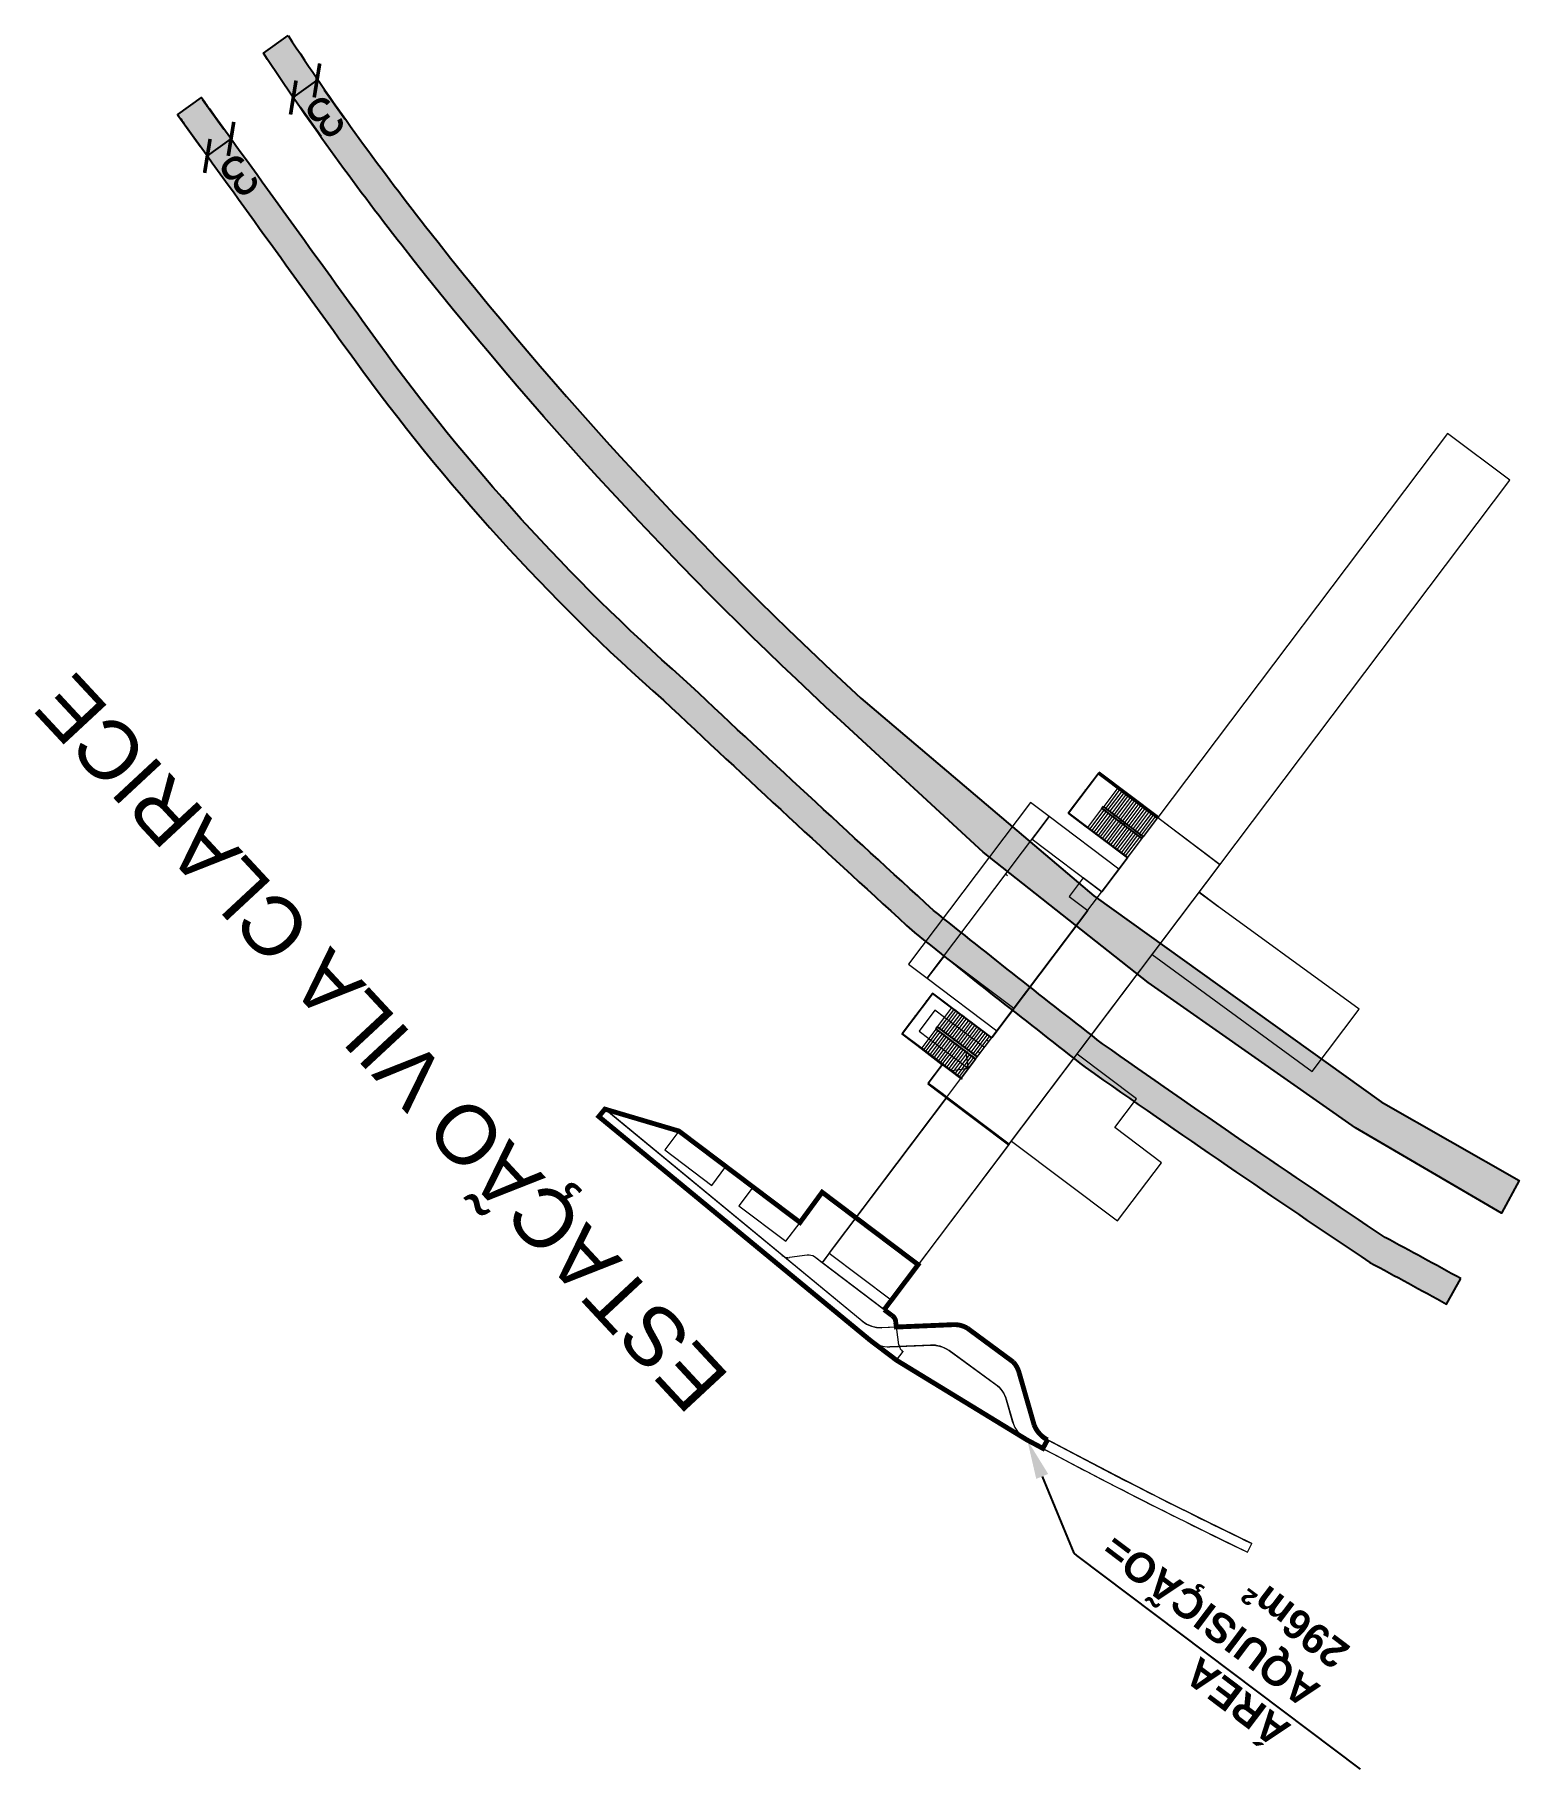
# Model space of a CAD drawing. Header units: metres. Extents: x 286532 to 329498, y 7396783 to 7466136.
# Drawn here: x 321242.5 to 321395.1, y 7403045 to 7403223.2 of the extents above; entities that cross this region are included whole.
import ezdxf
from ezdxf import colors
from ezdxf.entities.mleader import LeaderData, LeaderLine
from ezdxf.math import Vec2, Vec3

# ---------------------------------------------------------------- set-up
doc = ezdxf.new("R2010")
doc.units = ezdxf.units.M
doc.header["$LTSCALE"] = 10
doc.layers.get('0').update_dxf_attribs({"color": 255})
for name, color, linetype, lineweight in [('_  ARQ-AUX-001', 1, 'Continuous', 5), ('_AUX-PLATAFORMA COTAS', 1, 'Continuous', 25), ('_AUX-PLATAFORMA EXISTENTE', 252, 'Continuous', 25), ('_TEXTO DESAP ESTAÇÕES', 50, 'Continuous', 0), ('ARQ-COR-VIS', 1, 'Continuous', 5), ('ARQ-GEN', 1, 'Continuous', 5), ('ARQ-PIS-VIS', 1, 'Continuous', 5)]:
    doc.layers.add(name, color=color, linetype=linetype, lineweight=lineweight)
doc.layers.add('TEXTO', color=3, linetype='Continuous')
doc.styles.add('ARIAL', font='arial.ttf')
doc.styles.get("Standard").update_dxf_attribs({"font": 'arial.ttf'})
doc.dimstyles.new('ISO-25', dxfattribs={"dimtxt": 2.5, "dimasz": 2.5, "dimexe": 1.25, "dimexo": 0.625, "dimtad": 1, "dimtxsty": 'Standard', "dimcen": 2.5, "dimadec": 0, "dimazin": 0, "dimtfac": 1, "dimtmove": 0, "dimatfit": 3, "dimfxl": 1, "dimarcsym": 0})

msp = doc.modelspace()

# ---------------------------------------------------------------- texts
at = {"layer": 'TEXTO', "style": 'ARIAL'}
msp.add_text('ESTAÇÃO VILA CLARICE', height=5.999999999999999, rotation=132.9143153229746, dxfattribs=at).set_placement((321314.0898190206, 7403085.333995345))

# ---------------------------------------------------------------- blocks, each defined once
blk = doc.blocks.new('Railing - FE0-Apoio sem Canopla-2262136-E05 - IMPLANTAÇÃO')
at = {"layer": 'ARQ-COR-VIS'}
for p, q in [((-0.01115000000063419, 3.811692295130343e-13), (-0.01115000000063419, -0.02749999999963857)), ((-0.01115000000063419, 3.811692295130343e-13), (-0.01115000000063419, -0.02749999999963857)), ((0.03084999999935626, -0.02749999999963857), (0.03084999999935626, 3.811687007693188e-13)), ((0.03084999999935626, -0.02749999999963857), (0.03084999999935626, 3.811687007693188e-13)), ((-0.03865000000065393, -0.05499999999962366), (-0.0571500000006584, -0.05499999999962366)), ((-0.05715000000000095, -0.05500000000000387), (-0.05715000000000095, -0.09700000000000385)), ((-0.05715000000000095, -0.09700000000000385), (-0.05715000000000095, -0.05500000000000387)), ((-0.03865000000065393, -0.05499999999962366), (-0.0571500000006584, -0.05499999999962366)), ((-0.05715000000000095, -0.05500000000000359), (-0.05715000000000095, -0.09700000000000361)), ((-0.05715000000000095, -0.09700000000000361), (-0.05715000000000095, -0.05500000000000359)), ((-0.0571500000006584, -0.09699999999964876), (-0.03865000000065394, -0.09699999999964877)), ((-0.0571500000006584, -0.09699999999964876), (-0.03865000000065394, -0.09699999999964877)), ((0.00441480005284771, -5.042694907475553e-15), (0.01528519994715355, -5.042893186368858e-15))]:
    blk.add_line(p, q, dxfattribs=at)
at = {"layer": 'ARQ-COR-VIS', "flags": 128}
for points in [[(-0.03865000000065394, -0.09699999999964877), (-0.03587074127465721, -0.09694440741258144), (-0.03309592876980287, -0.09677771858762055), (-0.03033000159406101, -0.09650020019145214), (-0.02757738464094282, -0.0961122961942282), (-0.02484248151039092, -0.09561462715958707), (-0.02212966746394041, -0.0950079892518461), (-0.01944328242544689, -0.09429335296220354), (-0.01678762403781175, -0.09347186155634009), (-0.01416694078804067, -0.09254482924522255), (-0.01158542521016461, -0.09151373908281676), (-0.009047207178532609, -0.09038024059341324), (-0.006556347300520338, -0.08914614713279252), (-0.004116830420505539, -0.08781343298721551), (-0.001732559245159156, -0.08638423021505516), (0.0005926519003145608, -0.08486082523581709), (0.002855083174039012, -0.08324565517257825), (0.005051115168660452, -0.0815413039527989), (0.007177234701377895, -0.0797504981748889), (0.009230040434560579, -0.077876102746107), (0.01120624831686946, -0.0759211162992434), (0.0131026968373285, -0.07388866639557047), (0.01491635208281659, -0.07178200452144201), (0.01664431259187659, -0.06960450088637299), (0.01828381399624759, -0.06735963903167785), (0.01983223344353692, -0.06505101025746464), (0.02128709379278444, -0.06268230787730573), (0.02264606757789488, -0.0602573213096991), (0.02390698073062168, -0.05777993001584882), (0.02506781605897868, -0.05525409729332914), (0.02612671647411499, -0.05268386393578477), (0.02708198796111319, -0.05007334176812747), (0.02793210228944918, -0.04742670706904529), (0.02867569945756895, -0.04474819388945235), (0.02931158986860265, -0.04204208727907708), (0.02983875623357708, -0.03931271643116825), (0.03025635519866192, -0.03656444775692726), (0.0305637186947166, -0.033801677899889), (0.0307603550056384, -0.03102882670248328), (0.03084594955533831, -0.02825033013517232), (0.03084999999935626, -0.02749999999963857)], [(-0.01115000000063419, -0.02749999999963857), (-0.01117199706746887, -0.02859970668976894), (-0.0112379530773208, -0.02969765408375661), (-0.01134776251464664, -0.03079208570008178), (-0.01150124970780053, -0.03188125068151522), (-0.01169816910999043, -0.03296340659646958), (-0.01193820569219434, -0.03403682222635135), (-0.01222097544710059, -0.03509978033513644), (-0.01254602600337948, -0.03615058041656085), (-0.01291283734952358, -0.03718754141466397), (-0.01332082266555899, -0.03820900441307622), (-0.01376932926210775, -0.03921333528892701), (-0.01425763962420242, -0.04019892732704202), (-0.01478497255950642, -0.04116420379030589), (-0.01535048444775212, -0.04210762044241338), (-0.01595327059063429, -0.0430276680179847), (-0.01659236665879789, -0.04392287463709927), (-0.01726675023501894, -0.0447918081601245), (-0.01797534244928193, -0.04563307847882016), (-0.01871700970526854, -0.04644533974014894), (-0.01949056549357965, -0.04722729249932819), (-0.02029477228999276, -0.04797768579879612), (-0.02112834353518565, -0.04869531916935039), (-0.02198994569294628, -0.04937904455061717), (-0.02287820038368091, -0.05002776812790572), (-0.02379168658930485, -0.05064045208184444), (-0.0247289429267783, -0.05121611624882335), (-0.02568846998588651, -0.05175383968895103), (-0.02666873272804178, -0.05225276215948162), (-0.02766816294198344, -0.05271208549083568), (-0.0286851617525298, -0.0531310748637251), (-0.02971810217857029, -0.05350905998447107), (-0.03076533173575808, -0.05384543615757957), (-0.03182517508023075, -0.05413966525287178), (-0.03289593668861099, -0.05439127656657993), (-0.03397590357089203, -0.05459986757429515), (-0.03506334801035137, -0.05476510457490096), (-0.03615653032789397, -0.05488672322438334), (-0.03725370166496878, -0.05496452895892871), (-0.03835310678155884, -0.05499839730592332), (-0.03865000000065393, -0.05499999999962366)], [(-0.03865000000065394, -0.09699999999964877), (-0.03587074127465721, -0.09694440741258144), (-0.03309592876980287, -0.09677771858762055), (-0.03033000159406101, -0.09650020019145214), (-0.02757738464094282, -0.0961122961942282), (-0.02484248151039092, -0.09561462715958707), (-0.02212966746394041, -0.0950079892518461), (-0.01944328242544689, -0.09429335296220354), (-0.01678762403781175, -0.09347186155634009), (-0.01416694078804067, -0.09254482924522255), (-0.01158542521016461, -0.09151373908281676), (-0.009047207178532609, -0.09038024059341324), (-0.006556347300520338, -0.08914614713279252), (-0.004116830420505539, -0.08781343298721551), (-0.001732559245159156, -0.08638423021505516), (0.0005926519003145608, -0.08486082523581709), (0.002855083174039012, -0.08324565517257825), (0.005051115168660452, -0.0815413039527989), (0.007177234701377895, -0.0797504981748889), (0.009230040434560579, -0.077876102746107), (0.01120624831686946, -0.0759211162992434), (0.0131026968373285, -0.07388866639557047), (0.01491635208281659, -0.07178200452144201), (0.01664431259187659, -0.06960450088637299), (0.01828381399624759, -0.06735963903167785), (0.01983223344353692, -0.06505101025746464), (0.02128709379278444, -0.06268230787730573), (0.02264606757789488, -0.0602573213096991), (0.02390698073062168, -0.05777993001584882), (0.02506781605897868, -0.05525409729332914), (0.02612671647411499, -0.05268386393578477), (0.02708198796111319, -0.05007334176812747), (0.02793210228944918, -0.04742670706904529), (0.02867569945756895, -0.04474819388945235), (0.02931158986860265, -0.04204208727907708), (0.02983875623357708, -0.03931271643116825), (0.03025635519866192, -0.03656444775692726), (0.0305637186947166, -0.033801677899889), (0.0307603550056384, -0.03102882670248328), (0.03084594955533831, -0.02825033013517232), (0.03084999999935626, -0.02749999999963857)], [(-0.01115000000063419, -0.02749999999963857), (-0.01117199706746887, -0.02859970668976894), (-0.0112379530773208, -0.02969765408375661), (-0.01134776251464664, -0.03079208570008178), (-0.01150124970780053, -0.03188125068151522), (-0.01169816910999043, -0.03296340659646958), (-0.01193820569219434, -0.03403682222635135), (-0.01222097544710059, -0.03509978033513644), (-0.01254602600337948, -0.03615058041656085), (-0.01291283734952358, -0.03718754141466397), (-0.01332082266555899, -0.03820900441307622), (-0.01376932926210775, -0.03921333528892701), (-0.01425763962420242, -0.04019892732704202), (-0.01478497255950642, -0.04116420379030589), (-0.01535048444775212, -0.04210762044241338), (-0.01595327059063429, -0.0430276680179847), (-0.01659236665879789, -0.04392287463709927), (-0.01726675023501894, -0.0447918081601245), (-0.01797534244928193, -0.04563307847882016), (-0.01871700970526854, -0.04644533974014894), (-0.01949056549357965, -0.04722729249932819), (-0.02029477228999276, -0.04797768579879612), (-0.02112834353518565, -0.04869531916935039), (-0.02198994569294628, -0.04937904455061717), (-0.02287820038368091, -0.05002776812790572), (-0.02379168658930485, -0.05064045208184444), (-0.0247289429267783, -0.05121611624882335), (-0.02568846998588651, -0.05175383968895103), (-0.02666873272804178, -0.05225276215948162), (-0.02766816294198344, -0.05271208549083568), (-0.0286851617525298, -0.0531310748637251), (-0.02971810217857029, -0.05350905998447107), (-0.03076533173575808, -0.05384543615757957), (-0.03182517508023075, -0.05413966525287178), (-0.03289593668861099, -0.05439127656657993), (-0.03397590357089203, -0.05459986757429515), (-0.03506334801035137, -0.05476510457490096), (-0.03615653032789397, -0.05488672322438334), (-0.03725370166496878, -0.05496452895892871), (-0.03835310678155884, -0.05499839730592332), (-0.03865000000065393, -0.05499999999962366)]]:
    blk.add_lwpolyline(points, dxfattribs=at)
blk = doc.blocks.new('Railing - FE0-Apoio sem Canopla-2262138-E05 - IMPLANTAÇÃO')
at = {"layer": 'ARQ-COR-VIS'}
for p, q in [((-0.01559999999940738, 0.006349999999526426), (-0.04762499999934162, 0.006349999999526427)), ((-0.04762499999999936, 0.006349999999999999), (-0.04762499999999937, -0.006349999999999998)), ((-0.04762499999999937, -0.006349999999999998), (-0.04762499999999936, 0.006349999999999999)), ((-0.01559999999940738, 0.006349999999526426), (-0.04762499999934162, 0.006349999999526427)), ((-0.04762499999999936, 0.006349999999999999), (-0.04762499999999937, -0.006349999999999998)), ((-0.04762499999999937, -0.006349999999999998), (-0.04762499999999936, 0.006349999999999999)), ((-0.04762499999934162, -0.006350000000462023), (-0.01559999999940738, -0.006350000000462024)), ((-0.04762499999934162, -0.006350000000462023), (-0.01559999999940738, -0.006350000000462024))]:
    blk.add_line(p, q, dxfattribs=at)
blk = doc.blocks.new('Railing - FE0-Apoio sem Canopla-2262140-E05 - IMPLANTAÇÃO')
at = {"layer": 'ARQ-COR-VIS'}
for p, q in [((-0.01559999999940738, 0.006349999999526426), (-0.04762499999937628, 0.006349999999526427)), ((-0.04762499999999936, 0.006349999999999999), (-0.04762499999999937, -0.006349999999999998)), ((-0.04762499999999937, -0.006349999999999998), (-0.04762499999999936, 0.006349999999999999)), ((-0.01559999999940738, 0.006349999999526426), (-0.04762499999937628, 0.006349999999526427)), ((-0.04762499999999936, 0.006349999999999999), (-0.04762499999999937, -0.006349999999999998)), ((-0.04762499999999937, -0.006349999999999998), (-0.04762499999999936, 0.006349999999999999)), ((-0.04762499999937627, -0.006350000000462023), (-0.01559999999940738, -0.006350000000462024)), ((-0.04762499999937627, -0.006350000000462023), (-0.01559999999940738, -0.006350000000462024))]:
    blk.add_line(p, q, dxfattribs=at)
blk = doc.blocks.new('Railing - FE0-Apoio sem Canopla-2262142-E05 - IMPLANTAÇÃO')
at = {"layer": 'ARQ-COR-VIS'}
for p, q in [((-0.01559999999933807, 0.006349999999526426), (-0.04762499999930698, 0.006349999999526427)), ((-0.04762499999999936, 0.006349999999999999), (-0.04762499999999937, -0.006349999999999998)), ((-0.04762499999999937, -0.006349999999999998), (-0.04762499999999936, 0.006349999999999999)), ((-0.01559999999933807, 0.006349999999526426), (-0.04762499999930698, 0.006349999999526427)), ((-0.04762499999999936, 0.006349999999999999), (-0.04762499999999937, -0.006349999999999998)), ((-0.04762499999999937, -0.006349999999999998), (-0.04762499999999936, 0.006349999999999999)), ((-0.04762499999930696, -0.006350000000462023), (-0.01559999999933807, -0.006350000000462024)), ((-0.04762499999930696, -0.006350000000462023), (-0.01559999999933807, -0.006350000000462024))]:
    blk.add_line(p, q, dxfattribs=at)
blk = doc.blocks.new('Railing - FE0-Apoio sem Canopla-2262144-E05 - IMPLANTAÇÃO')
at = {"layer": 'ARQ-COR-VIS'}
for p, q in [((-0.01559999999937273, 0.006349999999526426), (-0.04762499999944558, 0.006349999999526425)), ((-0.04762499999999936, 0.006349999999999999), (-0.04762499999999937, -0.006349999999999998)), ((-0.04762499999999937, -0.006349999999999998), (-0.04762499999999936, 0.006349999999999999)), ((-0.01559999999937273, 0.006349999999526426), (-0.04762499999944558, 0.006349999999526425)), ((-0.04762499999999936, 0.006349999999999999), (-0.04762499999999937, -0.006349999999999998)), ((-0.04762499999999937, -0.006349999999999998), (-0.04762499999999936, 0.006349999999999999)), ((-0.04762499999944558, -0.006350000000462026), (-0.01559999999937272, -0.006350000000462024)), ((-0.04762499999944558, -0.006350000000462026), (-0.01559999999937272, -0.006350000000462024))]:
    blk.add_line(p, q, dxfattribs=at)
blk = doc.blocks.new('Railing - FE0-Apoio sem Canopla-2262146-E05 - IMPLANTAÇÃO')
at = {"layer": 'ARQ-COR-VIS'}
for p, q in [((-0.01559999999933807, 0.006349999999457123), (-0.04762499999941092, 0.006349999999457123)), ((-0.04762499999999936, 0.006349999999999999), (-0.04762499999999937, -0.006349999999999998)), ((-0.04762499999999937, -0.006349999999999998), (-0.04762499999999936, 0.006349999999999999)), ((-0.01559999999933807, 0.006349999999457123), (-0.04762499999941092, 0.006349999999457123)), ((-0.04762499999999936, 0.006349999999999999), (-0.04762499999999937, -0.006349999999999998)), ((-0.04762499999999937, -0.006349999999999998), (-0.04762499999999936, 0.006349999999999999)), ((-0.04762499999941092, -0.006350000000531328), (-0.01559999999933807, -0.006350000000531328)), ((-0.04762499999941092, -0.006350000000531328), (-0.01559999999933807, -0.006350000000531328))]:
    blk.add_line(p, q, dxfattribs=at)
blk = doc.blocks.new('Railing - FE0-Apoio sem Canopla-1805303-E05 - IMPLANTAÇÃO')
at = {"layer": 'ARQ-COR-VIS'}
for p, q in [((-0.04762499999999936, 0.006350000000000001), (-0.04762499999999936, -0.00635)), ((-0.04762499999999936, -0.00635), (-0.04762499999999936, 0.006350000000000001)), ((-0.04762499999999936, 0.006350000000000001), (-0.04762499999999936, -0.00635)), ((-0.04762499999999936, -0.00635), (-0.04762499999999936, 0.006350000000000001))]:
    blk.add_line(p, q, dxfattribs=at)
blk = doc.blocks.new('Railing - Railing-2262123-E05 - IMPLANTAÇÃO')
at = {"layer": 'ARQ-COR-VIS'}
for p, q in [((326.6353696565745, 499.5935145757089), (326.6301451571434, 499.635188363702)), ((326.6353696565745, 499.5935145757089), (326.6301451571434, 499.635188363702)), ((331.7255251900196, 500.2316498633543), (326.6353696565745, 499.5935145757089)), ((331.7203006905885, 500.2733236513475), (326.6365511663491, 499.6359914630376)), ((331.9882036134016, 500.3069097191184), (331.7203006905884, 500.2733236513474)), ((331.9934281128325, 500.2652359311252), (331.7255251900194, 500.2316498633543)), ((334.1965174838173, 500.5837584318247), (331.9882036134016, 500.3069097191184)), ((334.1600681952553, 500.5368601444005), (331.9934281128325, 500.2652359311252)), ((334.7953673260669, 495.4693275244374), (334.1600681952553, 500.5368601444005)), ((334.8422656134911, 495.4328782358753), (334.1965174838173, 500.5837584318247)), ((332.3608243208311, 495.1641172433912), (334.7953673260669, 495.4693275244374)), ((327.2706687873857, 494.525981955746), (332.3608243208308, 495.1641172433912)), ((327.2758932868168, 494.4843081677528), (332.3660488202619, 495.1224434553981)), ((332.366048820262, 495.1224434553981), (334.8402254296944, 495.4326224650515))]:
    blk.add_line(p, q, dxfattribs=at)
for name, p, rotation in [('Railing - FE0-Apoio sem Canopla-2262136-E05 - IMPLANTAÇÃO', (326.6315383569917, 499.6240753535706), 277.14569462706), ('Railing - FE0-Apoio sem Canopla-2262146-E05 - IMPLANTAÇÃO', (326.7605286531609, 499.640246423238), 277.14569462706), ('Railing - FE0-Apoio sem Canopla-2262144-E05 - IMPLANTAÇÃO', (327.752761700616, 499.7646392668336), 277.14569462706), ('Railing - FE0-Apoio sem Canopla-2262142-E05 - IMPLANTAÇÃO', (328.7449947480713, 499.8890321104292), 277.14569462706), ('Railing - FE0-Apoio sem Canopla-2262140-E05 - IMPLANTAÇÃO', (329.7372277955265, 500.0134249540248), 277.14569462706), ('Railing - FE0-Apoio sem Canopla-2262138-E05 - IMPLANTAÇÃO', (330.7294608429817, 500.1378177976204), 277.14569462706), ('Railing - FE0-Apoio sem Canopla-1805303-E05 - IMPLANTAÇÃO', (332.2174135209451, 500.3243573058764), 277.1456946270613), ('Railing - FE0-Apoio sem Canopla-1805303-E05 - IMPLANTAÇÃO', (333.2096465684003, 500.448750149472), 277.1456946270613), ('Railing - FE0-Apoio sem Canopla-1805303-E05 - IMPLANTAÇÃO', (334.2096859567558, 500.3886813411131), 187.1456946270618), ('Railing - FE0-Apoio sem Canopla-1805303-E05 - IMPLANTAÇÃO', (334.3340788003514, 499.3964482936579), 187.1456946270618), ('Railing - FE0-Apoio sem Canopla-1805303-E05 - IMPLANTAÇÃO', (334.4584716439471, 498.4042152462027), 187.1456946270618), ('Railing - FE0-Apoio sem Canopla-1805303-E05 - IMPLANTAÇÃO', (334.5828644875427, 497.4119821987476), 187.1456946270618), ('Railing - FE0-Apoio sem Canopla-1805303-E05 - IMPLANTAÇÃO', (334.7072573311384, 496.4197491512924), 187.1456946270618), ('Railing - FE0-Apoio sem Canopla-2262138-E05 - IMPLANTAÇÃO', (328.2667331344236, 494.6198140214798), 97.14569462705849), ('Railing - FE0-Apoio sem Canopla-2262140-E05 - IMPLANTAÇÃO', (329.2589661818789, 494.7442068650754), 97.14569462705849), ('Railing - FE0-Apoio sem Canopla-2262142-E05 - IMPLANTAÇÃO', (330.251199229334, 494.868599708671), 97.14569462705849), ('Railing - FE0-Apoio sem Canopla-2262144-E05 - IMPLANTAÇÃO', (331.2434322767892, 494.9929925522666), 97.14569462705849), ('Railing - FE0-Apoio sem Canopla-2262146-E05 - IMPLANTAÇÃO', (332.2356653242444, 495.1173853958621), 97.14569462705849), ('Railing - FE0-Apoio sem Canopla-1805303-E05 - IMPLANTAÇÃO', (333.3568886678689, 495.2579493091251), 97.14569462706112), ('Railing - FE0-Apoio sem Canopla-1805303-E05 - IMPLANTAÇÃO', (334.3491217153241, 495.3823421527208), 97.14569462706112)]:
    blk.add_blockref(name, p, dxfattribs=dict(rotation=rotation))
blk = doc.blocks.new('Railing - FE0-Apoio sem Canopla-V3-E05 - IMPLANTAÇÃO')
at = {"layer": 'ARQ-COR-VIS'}
for p, q in [((-0.04762499999999936, 0.006350000000000001), (-0.04762499999999936, -0.00635)), ((-0.04762499999999936, -0.00635), (-0.04762499999999936, 0.006350000000000001)), ((-0.04762499999999936, 0.006350000000000001), (-0.04762499999999936, -0.00635)), ((-0.04762499999999936, -0.00635), (-0.04762499999999936, 0.006350000000000001))]:
    blk.add_line(p, q, dxfattribs=at)
blk = doc.blocks.new('Railing - FE0-Apoio sem Canopla-V4-E05 - IMPLANTAÇÃO')
at = {"layer": 'ARQ-COR-VIS'}
for p, q in [((-0.04762499999999936, 0.006350000000000001), (-0.04762499999999937, 0.006133628996935594)), ((-0.04762499999999936, 0.004490128060534556), (-0.04762499999999936, 0.006350000000000001)), ((-0.04762499999999936, 0.006350000000000001), (-0.04762499999999937, 0.006133628996935594)), ((-0.04762499999999937, 0.006133628996935575), (-0.04762499999999936, 0.006350000000000001)), ((-0.04762499999999937, 0.006133628996935594), (-0.04762499999999936, 0.005499261314031206)), ((-0.04762499999999937, 0.006133628996935594), (-0.04762499999999936, 0.005499261314031206)), ((-0.04762499999999936, 0.005499261314031168), (-0.04762499999999937, 0.006133628996935575)), ((-0.04762499999999936, 0.005499261314031206), (-0.04762499999999936, 0.004490128060534605)), ((-0.04762499999999936, 0.005499261314031206), (-0.04762499999999936, 0.00164350093640105)), ((-0.04762499999999936, 0.004490128060534556), (-0.04762499999999936, 0.005499261314031168)), ((-0.04762499999999936, 0.004490128060534605), (-0.04762499999999936, 0.003175000000000037)), ((-0.04762499999999936, 0.003174999999999977), (-0.04762499999999936, 0.004490128060534556)), ((-0.04762499999999936, 0.001643500936400983), (-0.04762499999999936, 0.004490128060534556)), ((-0.04762499999999936, 0.003175000000000037), (-0.04762499999999936, 0.00164350093640105)), ((-0.04762499999999936, -0.00635), (-0.04762499999999936, 0.003174999999999977)), ((-0.04762499999999936, 0.00164350093640105), (-0.04762499999999937, 4.071326609178527e-17)), ((-0.04762499999999936, 0.00164350093640105), (-0.04762499999999937, -0.005499261314031163)), ((-0.04762499999999936, -0.00635), (-0.04762499999999936, 0.001643500936400983)), ((-0.04762499999999937, 4.071326609178527e-17), (-0.04762499999999937, -0.003174999999999966)), ((-0.04762499999999937, -0.003174999999999966), (-0.04762499999999936, -0.00635)), ((-0.04762499999999937, -0.005499261314031163), (-0.04762499999999936, -0.00635))]:
    blk.add_line(p, q, dxfattribs=at)
blk = doc.blocks.new('Railing - FE0-Apoio sem Canopla-V5-E05 - IMPLANTAÇÃO')
at = {"layer": 'ARQ-COR-VIS'}
for p, q in [((-0.04762499999999936, 0.006350000000000001), (-0.04762499999999936, 0.004490128060534605)), ((-0.04762499999999937, -0.003175000000000011), (-0.04762499999999936, 0.006350000000000001)), ((-0.04762499999999936, 0.006350000000000001), (-0.04762499999999936, -0.00635)), ((-0.04762499999999936, -0.00635), (-0.04762499999999936, 0.006350000000000001)), ((-0.04762499999999936, 0.004490128060534605), (-0.04762499999999937, -0.005499261314031163)), ((-0.04762499999999936, -0.006133628996935583), (-0.04762499999999937, -0.003175000000000011)), ((-0.04762499999999937, -0.005499261314031163), (-0.04762499999999936, -0.00635)), ((-0.04762499999999936, -0.00635), (-0.04762499999999936, -0.006133628996935583))]:
    blk.add_line(p, q, dxfattribs=at)
blk = doc.blocks.new('Railing - FE0-Apoio sem Canopla-V6-E05 - IMPLANTAÇÃO')
at = {"layer": 'ARQ-COR-VIS'}
for p, q in [((-0.03865000000051532, 0.09699999999923295), (-0.05715000000048514, 0.09699999999923294)), ((-0.05715000000000069, 0.05499999999999947), (-0.05715000000000046, 0.09699999999999949)), ((-0.05715000000000071, 0.0969999999999995), (-0.05715000000000095, 0.05499999999999947)), ((-0.03865000000051532, 0.09699999999923295), (-0.05715000000048514, 0.09699999999923294)), ((-0.05715000000000048, 0.09699999999999906), (-0.05715000000000071, 0.05499999999999906)), ((-0.05715000000000094, 0.05499999999999906), (-0.05715000000000071, 0.09699999999999909)), ((-0.05715000000048513, 0.05499999999920784), (-0.03865000000051533, 0.05499999999920784)), ((-0.05715000000048513, 0.05499999999920784), (-0.03865000000051533, 0.05499999999920784)), ((-0.01115000000049558, 0.02749999999922275), (-0.01115000000049558, -7.623384590260685e-13)), ((-0.01115000000049558, 0.02749999999922275), (-0.01115000000049558, -7.623384590260685e-13)), ((0.01528519994715373, -5.776525091594209e-17), (0.004414800052847888, 5.750087905820323e-18)), ((0.03084999999952952, 0.02749999999922275), (0.03079440741246217, 0.03027925872518481)), ((0.03084999999952952, 0.02749999999922275), (0.03079440741246217, 0.03027925872518481)), ((0.03084999999952952, 9.600225849280846e-05), (0.03084999999952952, 0.02749999999922275)), ((0.03084999999952952, 9.600225849280846e-05), (0.03084999999952952, 0.02749999999922275))]:
    blk.add_line(p, q, dxfattribs=at)
at = {"layer": 'ARQ-COR-VIS', "flags": 128}
for points in [[(0.03079440741246217, 0.03027925872518481), (0.03062771858753595, 0.03305407123003916), (0.03035020019136755, 0.03581999840585032), (0.02996229619410897, 0.03857261535889921), (0.02946462715946781, 0.04130751848952042), (0.02885798925172685, 0.04402033253590161), (0.02814335296211894, 0.04670671757449909), (0.02732186155622085, 0.04936237596203027), (0.02639482924510331, 0.05198305921183601), (0.02536373908273218, 0.05456457478971206), (0.02423024059332865, 0.05710279282130942), (0.02299614713267329, 0.05959365269939099), (0.02166343298709626, 0.06203316957937115), (0.02023423021493591, 0.06441744075468288), (0.01871082523569785, 0.06674265190012194), (0.01709565517245901, 0.06900508317395035), (0.01539130395267966, 0.07120111516857178), (0.01360049817476966, 0.07332723470125457), (0.01172610274598774, 0.07538004043443726), (0.009771116299124154, 0.07735624831681544), (0.007738666395485871, 0.07925269683723982), (0.005632004521322779, 0.08106635208269329), (0.003454500886219103, 0.08279431259175327), (0.001209639031558618, 0.08443381399612426), (-0.001098989742654613, 0.08598223344330964), (-0.003467692122813515, 0.08743709379266112), (-0.005892678690385492, 0.08879606757773692), (-0.008370069984270414, 0.09005698073046371), (-0.01089590270679009, 0.09121781605892468), (-0.01346613606433448, 0.09227671647399166), (-0.01607665823199177, 0.09323198796098987), (-0.01872329293107396, 0.09408210228939518), (-0.02140180611066689, 0.09482569945744564), (-0.02410791272100751, 0.09546158986847932), (-0.02683728356891634, 0.09598875623338447), (-0.02958555224319198, 0.0964063551985386), (-0.03234832210023024, 0.09671371869466257), (-0.03512117329760132, 0.09691035500554972), (-0.03789966986494692, 0.096995949555215), (-0.03865000000051532, 0.09699999999923295)], [(0.03079440741246217, 0.03027925872518481), (0.03062771858753595, 0.03305407123003916), (0.03035020019136755, 0.03581999840585032), (0.02996229619410897, 0.03857261535889921), (0.02946462715946781, 0.04130751848952042), (0.02885798925172685, 0.04402033253590161), (0.02814335296211894, 0.04670671757436048), (0.02732186155622085, 0.04936237596203027), (0.02639482924510331, 0.05198305921183601), (0.02536373908273218, 0.05456457478971206), (0.02423024059332865, 0.05710279282130942), (0.02299614713267329, 0.05959365269939099), (0.02166343298709626, 0.06203316957937115), (0.02023423021493591, 0.06441744075468288), (0.01871082523569785, 0.06674265190012194), (0.01709565517245901, 0.06900508317395035), (0.01539130395267966, 0.07120111516857178), (0.01360049817476966, 0.07332723470125457), (0.01172610274598774, 0.07538004043443726), (0.009771116299124154, 0.07735624831681544), (0.007738666395485871, 0.07925269683723982), (0.005632004521322779, 0.08106635208269329), (0.003454500886219103, 0.08279431259175327), (0.001209639031558618, 0.08443381399612426), (-0.001098989742654613, 0.08598223344330964), (-0.003467692122813515, 0.08743709379266112), (-0.005892678690385492, 0.08879606757773692), (-0.008370069984270414, 0.09005698073046371), (-0.01089590270679009, 0.09121781605892468), (-0.01346613606433448, 0.09227671647399166), (-0.01607665823199177, 0.09323198796098987), (-0.01872329293107396, 0.09408210228939518), (-0.02140180611066689, 0.09482569945744564), (-0.02410791272100751, 0.09546158986847932), (-0.02683728356891634, 0.09598875623338447), (-0.02958555224319198, 0.0964063551985386), (-0.03234832210023025, 0.09671371869452394), (-0.03512117329760132, 0.09691035500554972), (-0.03789966986494692, 0.096995949555215), (-0.03865000000051532, 0.09699999999923295)], [(-0.03865000000051533, 0.05499999999920784), (-0.03755029331038496, 0.05497800293247711), (-0.03645234591636263, 0.05491204692252123), (-0.03535791430007212, 0.05480223748523005), (-0.03426874931860403, 0.05464875029207615), (-0.03318659340364966, 0.05445183088992089), (-0.0321131777737679, 0.05421179430764769), (-0.0310502196649828, 0.05392902455274144), (-0.0299994195835584, 0.0536039739965665), (-0.02896245858542061, 0.0532371626503531), (-0.02794099558700837, 0.0528291773343177), (-0.02693666471119223, 0.05238067073776893), (-0.02595107267307722, 0.05189236037567425), (-0.02498579620977872, 0.05136502744037026), (-0.02404237955767122, 0.05079951555208991), (-0.02312233198213453, 0.05019672940920773), (-0.02222712536301997, 0.04955763334097483), (-0.02135819183999474, 0.04888324976489239), (-0.02051692152126443, 0.04817465755059475), (-0.0197046602599703, 0.04743299029460814), (-0.01892270750075641, 0.04665943450626237), (-0.01817231420128847, 0.04585522770981463), (-0.01745468083076885, 0.04502165646465638), (-0.01677095544950207, 0.04416005430686109), (-0.01612223187221353, 0.04327179961623043), (-0.01550954791827481, 0.04235831341057183), (-0.01493388375129589, 0.04142105707309839), (-0.01439616031116821, 0.04046153001405946), (-0.01389723784067228, 0.03948126727186955), (-0.01343791450928357, 0.03848183705789324), (-0.01301892513639414, 0.03746483824731222), (-0.01264094001561353, 0.03643189782127174), (-0.01230456384253967, 0.03538466826411859), (-0.01201033474724746, 0.03432482491968057), (-0.01175872343350466, 0.03325406331130035), (-0.01155013242582409, 0.03217409642895), (-0.0113848954252183, 0.03108665198952531), (-0.01126327677570125, 0.02999346967198271), (-0.01118547104115587, 0.02889629833487325), (-0.01115160269416128, 0.0277968932183525), (-0.01115000000049558, 0.02749999999922275)], [(-0.03865000000051533, 0.05499999999920784), (-0.03755029331038496, 0.05497800293247711), (-0.03645234591636263, 0.05491204692252123), (-0.03535791430007212, 0.05480223748523005), (-0.03426874931860403, 0.05464875029207615), (-0.03318659340364966, 0.05445183088992089), (-0.0321131777737679, 0.05421179430764769), (-0.0310502196649828, 0.05392902455274144), (-0.0299994195835584, 0.0536039739965665), (-0.02896245858542061, 0.0532371626503531), (-0.02794099558700837, 0.0528291773343177), (-0.02693666471119223, 0.05238067073776893), (-0.02595107267307722, 0.05189236037567425), (-0.02498579620977872, 0.05136502744037026), (-0.02404237955767122, 0.05079951555208991), (-0.02312233198213453, 0.05019672940920773), (-0.02222712536301997, 0.04955763334097483), (-0.02135819183999474, 0.04888324976489239), (-0.02051692152126443, 0.04817465755059475), (-0.0197046602599703, 0.04743299029460814), (-0.01892270750075641, 0.04665943450626237), (-0.01817231420128847, 0.04585522770981463), (-0.01745468083076885, 0.04502165646465638), (-0.01677095544950207, 0.04416005430686109), (-0.01612223187221353, 0.04327179961623043), (-0.01550954791827481, 0.04235831341057183), (-0.01493388375129589, 0.04142105707309839), (-0.01439616031116821, 0.04046153001405946), (-0.01389723784067228, 0.03948126727186955), (-0.01343791450928357, 0.03848183705789324), (-0.01301892513639414, 0.03746483824731222), (-0.01264094001561353, 0.03643189782127174), (-0.01230456384253967, 0.03538466826411859), (-0.01201033474724746, 0.03432482491968057), (-0.01175872343350466, 0.03325406331130035), (-0.01155013242582409, 0.03217409642895), (-0.0113848954252183, 0.03108665198952531), (-0.01126327677570125, 0.02999346967198271), (-0.01118547104115587, 0.02889629833487325), (-0.01115160269416128, 0.0277968932183525), (-0.01115000000049558, 0.02749999999922275)]]:
    blk.add_lwpolyline(points, dxfattribs=at)
blk = doc.blocks.new('Railing - FE0-Apoio sem Canopla-V7-E05 - IMPLANTAÇÃO')
at = {"layer": 'ARQ-COR-VIS'}
for p, q in [((-0.04762499999999936, 0.006350000000000001), (-0.04762499999999936, -0.00635)), ((-0.04762499999999936, -0.00635), (-0.04762499999999936, 0.006350000000000001)), ((-0.04762499999999936, 0.006350000000000001), (-0.04762499999999936, -0.00635)), ((-0.04762499999999936, -0.00635), (-0.04762499999999936, 0.006350000000000001))]:
    blk.add_line(p, q, dxfattribs=at)
blk = doc.blocks.new('Railing - FE0-Apoio sem Canopla-V8-E05 - IMPLANTAÇÃO')
at = {"layer": 'ARQ-COR-VIS'}
for p, q in [((-0.01120000000058653, 0.006349999999561079), (-0.04762500000069304, 0.006349999999561078)), ((-0.04762499999999936, 0.006349999999999999), (-0.04762499999999937, -0.006349999999999998)), ((-0.04762499999999937, -0.006349999999999998), (-0.04762499999999936, 0.006349999999999999)), ((-0.01120000000058653, 0.006349999999561079), (-0.04762500000069304, 0.006349999999561078)), ((-0.04762499999999936, 0.006349999999999999), (-0.04762499999999937, -0.006349999999999998)), ((-0.04762499999999937, -0.006349999999999998), (-0.04762499999999936, 0.006349999999999999)), ((-0.04762500000069304, -0.006350000000427373), (-0.01120000000058653, -0.006350000000427372)), ((-0.04762500000069304, -0.006350000000427373), (-0.01120000000058653, -0.006350000000427372))]:
    blk.add_line(p, q, dxfattribs=at)
blk = doc.blocks.new('Railing - FE0-Apoio sem Canopla-2262148-E05 - IMPLANTAÇÃO')
at = {"layer": 'ARQ-COR-VIS'}
for p, q in [((-0.01119999999944303, 0.006350000000496675), (-0.04762499999948023, 0.006350000000496675)), ((-0.04762499999999936, 0.006349999999999999), (-0.04762499999999937, -0.006349999999999998)), ((-0.04762499999999937, -0.006349999999999998), (-0.04762499999999936, 0.006349999999999999)), ((-0.01119999999944303, 0.006350000000496675), (-0.04762499999948023, 0.006350000000496675)), ((-0.04762499999999936, 0.006349999999999999), (-0.04762499999999937, -0.006349999999999998)), ((-0.04762499999999937, -0.006349999999999998), (-0.04762499999999936, 0.006349999999999999)), ((-0.04762499999948024, -0.006349999999491773), (-0.01119999999944303, -0.006349999999491774)), ((-0.04762499999948024, -0.006349999999491773), (-0.01119999999944303, -0.006349999999491774))]:
    blk.add_line(p, q, dxfattribs=at)
blk = doc.blocks.new('Railing - FE0-Apoio sem Canopla-2262150-E05 - IMPLANTAÇÃO')
at = {"layer": 'ARQ-COR-VIS'}
for p, q in [((-0.01119999999940837, 0.006350000000531327), (-0.04762499999941092, 0.006350000000531327)), ((-0.04762499999999936, 0.006349999999999999), (-0.04762499999999937, -0.006349999999999998)), ((-0.04762499999999937, -0.006349999999999998), (-0.04762499999999936, 0.006349999999999999)), ((-0.01119999999940837, 0.006350000000531327), (-0.04762499999941092, 0.006350000000531327)), ((-0.04762499999999936, 0.006349999999999999), (-0.04762499999999937, -0.006349999999999998)), ((-0.04762499999999937, -0.006349999999999998), (-0.04762499999999936, 0.006349999999999999)), ((-0.04762499999941092, -0.006349999999457123), (-0.01119999999940838, -0.006349999999457123)), ((-0.04762499999941092, -0.006349999999457123), (-0.01119999999940838, -0.006349999999457123))]:
    blk.add_line(p, q, dxfattribs=at)
blk = doc.blocks.new('Railing - FE0-Apoio sem Canopla-2262152-E05 - IMPLANTAÇÃO')
at = {"layer": 'ARQ-COR-VIS'}
for p, q in [((-0.01119999999940837, 0.006350000000531327), (-0.04762499999941092, 0.006350000000531327)), ((-0.04762499999999936, 0.006349999999999999), (-0.04762499999999937, -0.006349999999999998)), ((-0.04762499999999937, -0.006349999999999998), (-0.04762499999999936, 0.006349999999999999)), ((-0.01119999999940837, 0.006350000000531327), (-0.04762499999941092, 0.006350000000531327)), ((-0.04762499999999936, 0.006349999999999999), (-0.04762499999999937, -0.006349999999999998)), ((-0.04762499999999937, -0.006349999999999998), (-0.04762499999999936, 0.006349999999999999)), ((-0.04762499999941092, -0.006349999999457123), (-0.01119999999940838, -0.006349999999457123)), ((-0.04762499999941092, -0.006349999999457123), (-0.01119999999940838, -0.006349999999457123))]:
    blk.add_line(p, q, dxfattribs=at)
blk = doc.blocks.new('Railing - FE0-Apoio sem Canopla-2262154-E05 - IMPLANTAÇÃO')
at = {"layer": 'ARQ-COR-VIS'}
for p, q in [((-0.01119999999937372, 0.006350000000427372), (-0.04762499999934162, 0.006350000000427372)), ((-0.04762499999999936, 0.006349999999999999), (-0.04762499999999937, -0.006349999999999998)), ((-0.04762499999999937, -0.006349999999999998), (-0.04762499999999936, 0.006349999999999999)), ((-0.01119999999937372, 0.006350000000427372), (-0.04762499999934162, 0.006350000000427372)), ((-0.04762499999999936, 0.006349999999999999), (-0.04762499999999937, -0.006349999999999998)), ((-0.04762499999999937, -0.006349999999999998), (-0.04762499999999936, 0.006349999999999999)), ((-0.04762499999934162, -0.006349999999561078), (-0.01119999999937372, -0.00634999999956108)), ((-0.04762499999934162, -0.006349999999561078), (-0.01119999999937372, -0.00634999999956108))]:
    blk.add_line(p, q, dxfattribs=at)
blk = doc.blocks.new('Railing - FE0-Apoio sem Canopla-2262156-E05 - IMPLANTAÇÃO')
at = {"layer": 'ARQ-COR-VIS'}
for p, q in [((-0.01119999999944303, 0.006350000000531328), (-0.04762499999948024, 0.006350000000531329)), ((-0.04762499999999936, 0.006349999999999999), (-0.04762499999999937, -0.006349999999999998)), ((-0.04762499999999937, -0.006349999999999998), (-0.04762499999999936, 0.006349999999999999)), ((-0.01119999999944303, 0.006350000000531328), (-0.04762499999948024, 0.006350000000531329)), ((-0.04762499999999936, 0.006349999999999999), (-0.04762499999999937, -0.006349999999999998)), ((-0.04762499999999937, -0.006349999999999998), (-0.04762499999999936, 0.006349999999999999)), ((-0.04762499999948024, -0.006349999999457124), (-0.01119999999944303, -0.006349999999457123)), ((-0.04762499999948024, -0.006349999999457124), (-0.01119999999944303, -0.006349999999457123))]:
    blk.add_line(p, q, dxfattribs=at)
blk = doc.blocks.new('Railing - Railing-2262127-E05 - IMPLANTAÇÃO')
at = {"layer": 'ARQ-COR-VIS'}
for p, q in [((332.0710032565248, 497.8489182994632), (326.9348081096776, 497.2050111838749)), ((332.0345539679627, 497.8020200120391), (326.9400326091087, 497.1633373958818)), ((326.9660058348515, 496.9561591355731), (332.0561613682967, 497.5942944232183)), ((326.9712303342826, 496.91448534758), (332.0613858677278, 497.5526206352253)), ((332.0605271937054, 497.5948417517301), (332.0345539679627, 497.8020200120391)), ((332.0561613682968, 497.5942944232183), (332.0605271937054, 497.5948417517301)), ((332.0561613682968, 497.5942944232183), (332.0605271937054, 497.5948417517301)), ((332.0613858677277, 497.5526206352253), (332.1074254811295, 497.5583924631681)), ((332.0613858677277, 497.5526206352253), (332.1074254811295, 497.5583924631681)), ((332.1074254811295, 497.5583924631681), (332.0710032565248, 497.8489182994632)), ((326.9400326091087, 497.1633373958818), (326.9348081096776, 497.2050111838749)), ((326.9400326091087, 497.1633373958818), (326.9348081096776, 497.2050111838749))]:
    blk.add_line(p, q, dxfattribs=at)
at = {"extrusion": (0, 0, -1), "zscale": -1}
for name, p, rotation in [('Railing - FE0-Apoio sem Canopla-2262154-E05 - IMPLANTAÇÃO', (-328.0602596461038, 497.3150640764136), 82.85430537293998), ('Railing - FE0-Apoio sem Canopla-2262152-E05 - IMPLANTAÇÃO', (-329.0524926935591, 497.4394569200093), 82.85430537293998), ('Railing - FE0-Apoio sem Canopla-V6-E05 - IMPLANTAÇÃO', (-329.9440981770653, 497.3182246562283), 262.8543053729415), ('Railing - FE0-Apoio sem Canopla-2262150-E05 - IMPLANTAÇÃO', (-330.0447257410142, 497.5638497636049), 82.85430537293998), ('Railing - FE0-Apoio sem Canopla-V7-E05 - IMPLANTAÇÃO', (-330.9363312245205, 497.4426174998239), 262.8543053729415), ('Railing - FE0-Apoio sem Canopla-2262148-E05 - IMPLANTAÇÃO', (-331.0369587884693, 497.6882426072005), 82.85430537293998), ('Railing - FE0-Apoio sem Canopla-V8-E05 - IMPLANTAÇÃO', (-331.9285642719757, 497.5670103434195), 262.8543053729415), ('Railing - FE0-Apoio sem Canopla-V3-E05 - IMPLANTAÇÃO', (-326.9386394092604, 497.1744504060132), 82.85430537293998), ('Railing - FE0-Apoio sem Canopla-2262156-E05 - IMPLANTAÇÃO', (-327.0680265986487, 497.190671232818), 82.85430537293998), ('Railing - FE0-Apoio sem Canopla-V4-E05 - IMPLANTAÇÃO', (-327.9596320821549, 497.0694389690372), 262.8543053729415), ('Railing - FE0-Apoio sem Canopla-V5-E05 - IMPLANTAÇÃO', (-328.9518651296102, 497.1938318126328), 262.8543053729415)]:
    blk.add_blockref(name, p, dxfattribs=dict(at, rotation=rotation))
blk = doc.blocks.new('Railing - FE0-Apoio sem Canopla-V9-E05 - IMPLANTAÇÃO')
at = {"layer": 'ARQ-COR-VIS'}
for p, q in [((-0.01114999999945603, 4.158215063942983e-13), (-0.01114999999945603, -0.02749999999949996)), ((-0.01114999999945603, 4.158215063942983e-13), (-0.01114999999945603, -0.02749999999949996)), ((0.03085000000053443, -0.02749999999949996), (0.03085000000053443, 4.158209776505828e-13)), ((0.03085000000053443, -0.02749999999949996), (0.03085000000053443, 4.158209776505828e-13)), ((-0.03864999999947577, -0.0549999999995197), (-0.05714999999948023, -0.0549999999995197)), ((-0.05715000000000095, -0.05500000000000387), (-0.05715000000000095, -0.09700000000000385)), ((-0.05715000000000095, -0.09700000000000385), (-0.05715000000000095, -0.05500000000000387)), ((-0.03864999999947577, -0.0549999999995197), (-0.05714999999948023, -0.0549999999995197)), ((-0.05715000000000095, -0.05500000000000359), (-0.05715000000000095, -0.09700000000000361)), ((-0.05715000000000095, -0.09700000000000361), (-0.05715000000000095, -0.05500000000000359)), ((-0.05714999999948023, -0.09699999999954483), (-0.03864999999947577, -0.09699999999954483)), ((-0.05714999999948023, -0.09699999999954483), (-0.03864999999947577, -0.09699999999954483)), ((0.00441480005284771, -5.042694907475553e-15), (0.01528519994715355, -5.042893186368858e-15))]:
    blk.add_line(p, q, dxfattribs=at)
at = {"layer": 'ARQ-COR-VIS', "flags": 128}
for points in [[(-0.01535048444660861, -0.04210762044230943), (-0.01595327058945614, -0.04302766801784611), (-0.01659236665765438, -0.04392287463696067), (-0.01726675023384078, -0.04479180816002053), (-0.01797534244810377, -0.0456330784787162), (-0.01871700970409038, -0.04644533974004499), (-0.01949056549243615, -0.04722729249922424), (-0.0202947722888146, -0.04797768579869217), (-0.02112834353404214, -0.04869531916924644), (-0.02198994569180277, -0.04937904455051321), (-0.02287820038250275, -0.05002776812780177), (-0.02379168658812669, -0.05064045208174048), (-0.02472894292560014, -0.05121611624868475), (-0.02568846998470836, -0.05175383968884708), (-0.02666873272686362, -0.05225276215937766), (-0.02766816294080527, -0.05271208549073172), (-0.0286851617513863, -0.05313107486362115), (-0.02971810217739212, -0.05350905998436711), (-0.03076533173457992, -0.05384543615747563), (-0.0318251750790526, -0.05413966525276784), (-0.03289593668746747, -0.05439127656647598), (-0.03397590356971388, -0.0545998675741912), (-0.03506334800920786, -0.05476510457479699), (-0.03615653032671581, -0.05488672322427939), (-0.03725370166379062, -0.05496452895882476), (-0.03835310678038068, -0.05499839730581935), (-0.03864999999947577, -0.0549999999995197)], [(-0.01535048444660861, -0.04210762044230943), (-0.01595327058945614, -0.04302766801784611), (-0.01659236665765438, -0.04392287463696067), (-0.01726675023384078, -0.04479180816002053), (-0.01797534244810377, -0.0456330784787162), (-0.01871700970409038, -0.04644533974004499), (-0.01949056549243615, -0.04722729249922424), (-0.0202947722888146, -0.04797768579869217), (-0.02112834353404214, -0.04869531916924644), (-0.02198994569180277, -0.04937904455051321), (-0.02287820038250275, -0.05002776812780177), (-0.02379168658812669, -0.05064045208174048), (-0.02472894292560014, -0.05121611624868475), (-0.02568846998470836, -0.05175383968884708), (-0.02666873272686362, -0.05225276215937766), (-0.02766816294080527, -0.05271208549073172), (-0.0286851617513863, -0.05313107486362115), (-0.02971810217739212, -0.05350905998436711), (-0.03076533173457992, -0.05384543615747563), (-0.0318251750790526, -0.05413966525276784), (-0.03289593668746747, -0.05439127656647598), (-0.03397590356971388, -0.0545998675741912), (-0.03506334800920786, -0.05476510457479699), (-0.03615653032671581, -0.05488672322427939), (-0.03725370166379062, -0.05496452895882476), (-0.03835310678038068, -0.05499839730581935), (-0.03864999999947577, -0.0549999999995197)], [(-0.03864999999947577, -0.09699999999954483), (-0.03587074127347906, -0.09694440741247745), (-0.0330959287686247, -0.09677771858751658), (-0.03033000159288286, -0.0965002001913482), (-0.02757738463979932, -0.09611229619408962), (-0.02484248150921276, -0.0956146271594831), (-0.0221296674627969, -0.09500798925174211), (-0.01944328242426873, -0.09429335296209958), (-0.01678762403663359, -0.09347186155623613)], [(-0.03864999999947577, -0.09699999999954483), (-0.03587074127347906, -0.09694440741247745), (-0.0330959287686247, -0.09677771858751658), (-0.03033000159288286, -0.0965002001913482), (-0.02757738463979932, -0.09611229619408962), (-0.02484248150921276, -0.0956146271594831), (-0.0221296674627969, -0.09500798925174211), (-0.01944328242426873, -0.09429335296209958), (-0.01678762403663359, -0.09347186155623613)], [(-0.01678762403663359, -0.09347186155623613), (-0.01416694078686251, -0.0925448292451186), (-0.01158542520902111, -0.0915137390827128), (-0.009047207177389098, -0.09038024059330929), (-0.006556347299342178, -0.08914614713268859), (-0.00411683041936203, -0.08781343298711153), (-0.001732559243980996, -0.0863842302149512), (0.0005926519014927159, -0.08486082523571313), (0.002855083175217169, -0.08324565517247431), (0.005051115169803962, -0.08154130395269495), (0.007177234702521402, -0.07975049817478494), (0.009230040435704088, -0.07787610274600303), (0.01120624831801297, -0.07592111629913945), (0.01310269683850666, -0.0738886663954665), (0.01491635208399475, -0.07178200452130341), (0.01664431259305475, -0.06960450088623439), (0.01828381399742575, -0.06735963903153926), (0.01983223344468043, -0.06505101025736068), (0.0212870937939626, -0.06268230787720178), (0.02264606757903839, -0.06025732130959514), (0.02390698073176518, -0.05777993001571022), (0.02506781606015684, -0.05525409729322519), (0.02612671647525849, -0.05268386393564617), (0.0270819879622567, -0.05007334176798887), (0.02793210229062734, -0.04742670706894132), (0.02867569945874712, -0.04474819388934839), (0.02931158986978081, -0.04204208727897312), (0.02983875623475524, -0.03931271643106429), (0.03025635519984007, -0.03656444775682331), (0.03056371869589475, -0.03380167789978505), (0.03076035500681656, -0.03102882670237932), (0.03084594955648181, -0.02825033013506836), (0.03085000000053443, -0.02749999999949996)], [(-0.01678762403663359, -0.09347186155623613), (-0.01416694078686251, -0.0925448292451186), (-0.01158542520902111, -0.0915137390827128), (-0.009047207177389098, -0.09038024059330929), (-0.006556347299342178, -0.08914614713268859), (-0.00411683041936203, -0.08781343298711153), (-0.001732559243980996, -0.0863842302149512), (0.0005926519014927159, -0.08486082523571313), (0.002855083175217169, -0.08324565517247431), (0.005051115169803962, -0.08154130395269495), (0.007177234702521402, -0.07975049817478494), (0.009230040435704088, -0.07787610274600303), (0.01120624831801297, -0.07592111629913945), (0.01310269683850666, -0.0738886663954665), (0.01491635208399475, -0.07178200452130341), (0.01664431259305475, -0.06960450088623439), (0.01828381399742575, -0.06735963903153926), (0.01983223344468043, -0.06505101025736068), (0.0212870937939626, -0.06268230787720178), (0.02264606757903839, -0.06025732130959514), (0.02390698073176518, -0.05777993001571022), (0.02506781606015684, -0.05525409729322519), (0.02612671647525849, -0.05268386393564617), (0.0270819879622567, -0.05007334176798887), (0.02793210229062734, -0.04742670706894132), (0.02867569945874712, -0.04474819388934839), (0.02931158986978081, -0.04204208727897312), (0.02983875623475524, -0.03931271643106429), (0.03025635519984007, -0.03656444775682331), (0.03056371869589475, -0.03380167789978505), (0.03076035500681656, -0.03102882670237932), (0.03084594955648181, -0.02825033013506836), (0.03085000000053443, -0.02749999999949996)], [(-0.01114999999945603, -0.02749999999949996), (-0.01117199706629072, -0.02859970668966498), (-0.01123795307617729, -0.02969765408365265), (-0.01134776251350313, -0.03079208569997782), (-0.01150124970662237, -0.03188125068141126), (-0.01169816910884692, -0.03296340659636562), (-0.01193820569101617, -0.03403682222624739), (-0.01222097544592243, -0.03509978033503249), (-0.01254602600223598, -0.03615058041645689), (-0.01291283734834542, -0.03718754141456002), (-0.01332082266438083, -0.03820900441297227), (-0.01376932926092959, -0.03921333528882306), (-0.01425763962302426, -0.04019892732690342), (-0.01478497255832827, -0.04116420379020192), (-0.01535048444660861, -0.04210762044230943)], [(-0.01114999999945603, -0.02749999999949996), (-0.01117199706629072, -0.02859970668966498), (-0.01123795307617729, -0.02969765408365265), (-0.01134776251350313, -0.03079208569997782), (-0.01150124970662237, -0.03188125068141126), (-0.01169816910884692, -0.03296340659636562), (-0.01193820569101617, -0.03403682222624739), (-0.01222097544592243, -0.03509978033503249), (-0.01254602600223598, -0.03615058041645689), (-0.01291283734834542, -0.03718754141456002), (-0.01332082266438083, -0.03820900441297227), (-0.01376932926092959, -0.03921333528882306), (-0.01425763962302426, -0.04019892732690342), (-0.01478497255832827, -0.04116420379020192), (-0.01535048444660861, -0.04210762044230943)]]:
    blk.add_lwpolyline(points, dxfattribs=at)
blk = doc.blocks.new('Railing - Railing-2262322-E05 - IMPLANTAÇÃO')
at = {"layer": 'ARQ-COR-VIS'}
for p, q in [((335.2481058399352, 472.1334021495579), (337.7222824493685, 472.4435811592115)), ((335.2533303393662, 472.0917283615647), (337.6878733446029, 472.3969386426111)), ((337.6878733446029, 472.3969386426111), (338.3231724754146, 467.3294060226479)), ((337.724322633165, 472.4438369300353), (338.3700707628387, 467.2929567340858)), ((330.1579503064901, 471.4952668619124), (335.248105839935, 472.1334021495578)), ((330.1631748059212, 471.4535930739193), (335.253330339366, 472.0917283615647)), ((335.8886294701775, 467.0241957416015), (330.7984739367324, 466.3860604539563)), ((335.8938539696085, 466.9825219536083), (330.810104445368, 466.3451897652985)), ((336.1565323929905, 467.0577818093724), (335.8886294701776, 467.0241957416014)), ((336.1617568924215, 467.0161080213792), (335.8938539696087, 466.9825219536083)), ((338.3231724754146, 467.3294060226479), (336.1565323929905, 467.0577818093724)), ((338.3700707628387, 467.2929567340858), (336.1617568924215, 467.0161080213792)), ((330.8036984361635, 466.344386665963), (330.7984739367324, 466.3860604539563)), ((330.8036984361635, 466.344386665963), (330.7984739367324, 466.3860604539563))]:
    blk.add_line(p, q, dxfattribs=at)
at = {"extrusion": (0, 0, -1), "zscale": -1}
for name, p, rotation in [('Railing - FE0-Apoio sem Canopla-1805303-E05 - IMPLANTAÇÃO', (-337.2339651346938, 472.3710748266177), 262.8543053729381), ('Railing - FE0-Apoio sem Canopla-2262138-E05 - IMPLANTAÇÃO', (-331.1515765537936, 471.6085466953766), 262.8543053729395), ('Railing - FE0-Apoio sem Canopla-2262140-E05 - IMPLANTAÇÃO', (-332.1438096012488, 471.7329395389722), 262.8543053729395), ('Railing - FE0-Apoio sem Canopla-2262142-E05 - IMPLANTAÇÃO', (-333.1360426487039, 471.8573323825678), 262.8543053729395), ('Railing - FE0-Apoio sem Canopla-2262144-E05 - IMPLANTAÇÃO', (-334.1282756961592, 471.9817252261633), 262.8543053729395), ('Railing - FE0-Apoio sem Canopla-2262146-E05 - IMPLANTAÇÃO', (-335.1205087436143, 472.106118069759), 262.8543053729395), ('Railing - FE0-Apoio sem Canopla-1805303-E05 - IMPLANTAÇÃO', (-336.2417320872386, 472.246681983022), 262.8543053729381), ('Railing - FE0-Apoio sem Canopla-1805303-E05 - IMPLANTAÇÃO', (-337.8371048952548, 471.4541796149216), 352.8543053729384), ('Railing - FE0-Apoio sem Canopla-1805303-E05 - IMPLANTAÇÃO', (-337.9614977388505, 470.4619465674664), 352.8543053729384), ('Railing - FE0-Apoio sem Canopla-1805303-E05 - IMPLANTAÇÃO', (-338.0858905824461, 469.4697135200113), 352.8543053729384), ('Railing - FE0-Apoio sem Canopla-1805303-E05 - IMPLANTAÇÃO', (-336.3881804002699, 467.0557816284003), 82.85430537293853), ('Railing - FE0-Apoio sem Canopla-1805303-E05 - IMPLANTAÇÃO', (-337.3804134477251, 467.1801744719959), 82.85430537293853), ('Railing - FE0-Apoio sem Canopla-1805303-E05 - IMPLANTAÇÃO', (-338.2102834260417, 468.4774804725561), 352.8543053729384), ('Railing - FE0-Apoio sem Canopla-1805303-E05 - IMPLANTAÇÃO', (-338.3346762696373, 467.4852474251009), 352.8543053729384), ('Railing - FE0-Apoio sem Canopla-V9-E05 - IMPLANTAÇÃO', (-330.8023052363151, 466.3554996760944), 82.85430537294073), ('Railing - FE0-Apoio sem Canopla-2262146-E05 - IMPLANTAÇÃO', (-330.9312955324843, 466.3716707457619), 82.85430537294073), ('Railing - FE0-Apoio sem Canopla-2262144-E05 - IMPLANTAÇÃO', (-331.9235285799395, 466.4960635893575), 82.85430537294073), ('Railing - FE0-Apoio sem Canopla-2262142-E05 - IMPLANTAÇÃO', (-332.9157616273947, 466.6204564329531), 82.85430537294073), ('Railing - FE0-Apoio sem Canopla-2262140-E05 - IMPLANTAÇÃO', (-333.9079946748499, 466.7448492765487), 82.85430537294073), ('Railing - FE0-Apoio sem Canopla-2262138-E05 - IMPLANTAÇÃO', (-334.9002277223051, 466.8692421201442), 82.85430537294073)]:
    blk.add_blockref(name, p, dxfattribs=dict(at, rotation=rotation))
blk = doc.blocks.new('Railing - Railing-2262326-E05 - IMPLANTAÇÃO')
at = {"layer": 'ARQ-COR-VIS'}
for p, q in [((330.4626132590244, 469.0650896820852), (335.5527687924698, 469.7032249697308)), ((330.4678377584554, 469.0234158940922), (335.5579932919009, 469.6615511817377)), ((335.5883323430538, 469.4549202499407), (330.4938109841982, 468.8162376337833)), ((330.4990354836293, 468.7745638457902), (330.4938109841982, 468.8162376337833)), ((330.4990354836293, 468.7745638457902), (330.4938109841982, 468.8162376337833)), ((335.6352306304784, 469.4184709613786), (330.4990354836293, 468.7745638457902)), ((335.5527687924697, 469.7032249697308), (335.5988084058711, 469.7089967976735)), ((335.5527687924697, 469.7032249697308), (335.5988084058711, 469.7089967976735)), ((335.5579932919009, 469.6615511817376), (335.5623591173094, 469.6620985102495)), ((335.5579932919009, 469.6615511817376), (335.5623591173094, 469.6620985102495)), ((335.5623591173094, 469.6620985102495), (335.5883323430538, 469.4549202499407)), ((335.5988084058711, 469.7089967976736), (335.6352306304784, 469.4184709613786))]:
    blk.add_line(p, q, dxfattribs=at)
for name, p, rotation in [('Railing - FE0-Apoio sem Canopla-V3-E05 - IMPLANTAÇÃO', (330.4952041840465, 468.8051246236519), 277.1456946270592), ('Railing - FE0-Apoio sem Canopla-2262156-E05 - IMPLANTAÇÃO', (330.6245913734363, 468.8213454504569), 277.1456946270592), ('Railing - FE0-Apoio sem Canopla-V4-E05 - IMPLANTAÇÃO', (331.4586776060623, 469.1589217478191), 97.14569462706032), ('Railing - FE0-Apoio sem Canopla-2262154-E05 - IMPLANTAÇÃO', (331.6168244208915, 468.9457382940525), 277.1456946270592), ('Railing - FE0-Apoio sem Canopla-V5-E05 - IMPLANTAÇÃO', (332.4509106535175, 469.2833145914148), 97.14569462706032), ('Railing - FE0-Apoio sem Canopla-2262152-E05 - IMPLANTAÇÃO', (332.6090574683467, 469.070131137648), 277.1456946270592), ('Railing - FE0-Apoio sem Canopla-V6-E05 - IMPLANTAÇÃO', (333.4431437009727, 469.4077074350104), 97.14569462706032), ('Railing - FE0-Apoio sem Canopla-2262150-E05 - IMPLANTAÇÃO', (333.6012905158018, 469.1945239812437), 277.1456946270592), ('Railing - FE0-Apoio sem Canopla-V7-E05 - IMPLANTAÇÃO', (334.4353767484279, 469.532100278606), 97.14569462706032), ('Railing - FE0-Apoio sem Canopla-2262148-E05 - IMPLANTAÇÃO', (334.5935235632571, 469.3189168248393), 277.1456946270592), ('Railing - FE0-Apoio sem Canopla-V8-E05 - IMPLANTAÇÃO', (335.427609795883, 469.6564931222015), 97.14569462706032)]:
    blk.add_blockref(name, p, dxfattribs=dict(rotation=rotation))
blk = doc.blocks.new('ESTAÇÃO VILA CLARICE - ESTAÇÃO VILA CLARICE-2255634-IMPLANTAÇÃO VILA CLARICE')
at = {"layer": 'ARQ-GEN', "lineweight": 20}
for points in [[(336.0592791084576, 466.9988262920557), (336.0584172738925, 467.0057008092088), (330.8014281672858, 466.3624957126121), (330.8042457646755, 466.3400208405569), (331.8513961372631, 466.4712984802732)], [(328.8197796697648, 466.0912351533657), (330.8042457646755, 466.3400208405569), (330.7986266819042, 466.3621529442253), (326.8310188621885, 465.8767067089019), (326.8353135748545, 465.8424494661752)]]:
    blk.add_hatch(color=11, dxfattribs=at).paths.add_polyline_path(points, flags=0)
at = {"layer": 'ARQ-GEN', "lineweight": 50}
for p, q in [((330.8042457646752, 466.3400208405549), (338.3749839167592, 467.289138237189)), ((326.831018862188, 465.8767067089016), (326.8353135748542, 465.8424494661734)), ((330.8042457646752, 466.3400208405566), (330.8014281672855, 466.3624957126117))]:
    blk.add_line(p, q, dxfattribs=at)
blk = doc.blocks.new('ESTAÇÃO VILA CLARICE1 - ESTAÇÃO VILA CLARICE-2308461-IMPLANTAÇÃO VILA CLARICE')
at = {"layer": 'ARQ-GEN', "lineweight": 20}
for p, q in [((318.4371382292064, 500.6752179038962), (304.8969003839888, 498.9777248675108)), ((304.8969003839888, 498.9777248675108), (305.8298467109557, 491.5359770115969)), ((305.8298467109557, 491.5359770115969), (311.7832449956868, 492.2823340731704)), ((311.7832449956868, 492.2823340731704), (312.2430884074026, 488.6143430813193)), ((312.2430884074026, 488.6143430813193), (319.8299279678895, 489.5654790561315)), ((321.4230614963475, 476.857676177342), (301.2414527420472, 473.9980849164875)), ((301.2414527420472, 473.9980849164875), (302.2365954908115, 466.060220536846)), ((302.2365954908115, 466.060220536846), (322.4182042451123, 468.9198117977004))]:
    blk.add_line(p, q, dxfattribs=at)
blk = doc.blocks.new('Modelos genéricos 1 - Modelos genéricos 1-2317652-IMPLANTAÇÃO VILA CLARICE')
at = {"layer": 'ARQ-GEN', "lineweight": 20}
for p, q in [((336.2837257550395, 494.7084627180696), (327.3876100447218, 493.593187296635)), ((336.6394960434438, 491.8706223146042), (336.2837257550395, 494.7084627180696)), ((327.7433803331263, 490.7553468931696), (336.6394960434438, 491.8706223146042)), ((338.5113665416494, 476.9394436777184), (329.6152508313317, 475.8241682562841)), ((338.8729072671762, 474.0555747548808), (338.5113665416494, 476.9394436777184)), ((329.9767915568585, 472.9402993334462), (338.8729072671762, 474.0555747548808))]:
    blk.add_line(p, q, dxfattribs=at)
blk = doc.blocks.new('Modelos genéricos 2 - Modelos genéricos 1-2328692-IMPLANTAÇÃO VILA CLARICE')
at = {"layer": 'ARQ-GEN', "lineweight": 20}
for p, q in [((338.6872421366391, 495.0097832980508), (336.2837257550395, 494.7084627180696)), ((336.2837257550395, 494.7084627180696), (338.8729072671766, 474.0555747548809)), ((341.276423648776, 474.356895334862), (338.6872421366391, 495.0097832980508)), ((338.8729072671766, 474.0555747548809), (341.276423648776, 474.356895334862))]:
    blk.add_line(p, q, dxfattribs=at)
blk = doc.blocks.new('estação_vila-clarice')
at = {"layer": '_  ARQ-AUX-001'}
blk.add_hatch(color=256, dxfattribs=at).paths.add_polyline_path([(-52.34251056076027, 28.4582188623026), (-52.46295769605786, 28.29855519067496), (-48.36758454184746, 25.20908618718386), (-48.24713740707375, 25.36874985788018), (-52.20153239305364, 28.35186770372093)], flags=0)
at = {"layer": '_AUX-PLATAFORMA EXISTENTE', "true_color": 0xa1a1a1}
h = blk.add_hatch(color=253, dxfattribs=at)
edge = h.paths.add_edge_path()
edge.add_arc((-337.7376336369198, -611.3182987207547), 701.4101742703558, 61.08047891714057, 61.80341794122034)
edge.add_arc((836.6687367792474, 1268.005655466579), 1516.947963212419, 234.9110509330616, 236.2399966365415, ccw=False)
edge.add_arc((963.4534298246726, 1310.952712160535), 1626.8935794366, 231.3460129177506, 232.12580583220262, ccw=False)
edge.add_arc((1689.856328085007, 1949.596163256094), 2584.842602776674, 226.8345085922357, 227.611385942715, ccw=False)
edge.add_arc((61.19676670420449, 222.4954836331308), 211.0463705909374, 215.8782103798924, 228.5694832359106, ccw=False)
edge.add_arc((20459.59774605482, 14976.65600613225), 25386.03426012247, 215.8115014855416, 215.8782103804673, ccw=False)
edge.add_arc((116.3874643881572, 298.4612752832472), 300.2692703749921, 215.5294376067457, 215.8115014824808, ccw=False)
edge.add_line((-127.9767890905496, 123.9684492032975), (-130.4182402573642, 122.2250857297331))
edge.add_arc((116.3874643885065, 298.4612752934918), 303.2692703816858, 215.5294376083099, 215.811501484142)
edge.add_arc((20459.59774533944, 14976.65600596555), 25389.03425944479, 215.811501486181, 215.8782103811073)
edge.add_arc((61.19676670851186, 222.4954836331308), 214.0463705942376, 215.8782103791235, 228.5572845334976)
edge.add_arc((1689.856328002294, 1949.596163269132), 2587.842602730096, 226.8355110617563, 227.6135510543865)
edge.add_arc((963.4534298434155, 1310.952712145634), 1629.893579436599, 231.3425741180338, 232.1283695256588)
edge.add_arc((836.6687367483974, 1268.005655460991), 1519.94796318986, 234.908301611099, 236.2454999710641)
edge.add_arc((-337.7376336419838, -611.3182987170294), 698.410174270343, 61.08047891663642, 61.81535738849749, ccw=False)
edge.add_line((0, 0), (1.450741896405816, 2.625899454578757))
h = blk.add_hatch(color=253, dxfattribs=at)
edge = h.paths.add_edge_path()
edge.add_arc((132.4944794493495, 296.6289301831275), 301.542807186246, 213.4671461323834, 218.0625595082868)
edge.add_arc((214.7136914748116, 361.0103127593175), 405.9696296434707, 218.0625595079026, 227.3794871438462)
edge.add_line((-60.18436491885222, 62.27564991638064), (-36.25758970103925, 41.94427597522736))
edge.add_line((-36.25758970103925, 41.94427597522736), (-6.711668575881049, 20.79537547752261))
edge.add_line((-6.711668575881049, 20.79537547752261), (7.478121816180646, 12.7028696462512))
edge.add_line((7.478121816180646, 12.7028696462512), (5.651162048336118, 9.356335306540132))
edge.add_line((5.651162048336118, 9.356335306540132), (-9.371587688452564, 18.12555007264018))
edge.add_line((-9.371587688452564, 18.12555007264018), (-30.67621589719784, 33.06055723782629))
edge.add_line((-30.67621589719784, 33.06055723782629), (-47.62683778163046, 46.4295591218397))
edge.add_line((-47.62683778163046, 46.4295591218397), (-62.25422200252069, 59.93494288716465))
edge.add_arc((214.7136914754519, 361.0103127593175), 409.0936365185792, 218.0625595077976, 227.388152515206, ccw=False)
edge.add_arc((132.4944794956828, 296.6289302157238), 304.6668141173537, 213.4883015503995, 218.0625595076706, ccw=False)
edge.add_line((-121.5971856329124, 128.5239233402535), (-119.0531846932718, 130.3405143804848))
at = {"layer": '_  ARQ-AUX-001'}
for p, q in [((-35.75319686572766, 54.6000671396032), (-38.8848223668756, 50.4488117005676)), ((-35.75319686590228, 54.60006713867188), (-38.88482236722484, 50.44881169963628)), ((-35.75319686776493, 54.6000671396032), (-38.88482236873824, 50.4488117005676)), ((-29.66202782723121, 50.00500895269215), (-35.75319686572766, 54.6000671396032)), ((-33.75740098103415, 53.09447795525193), (-35.75319686590228, 54.60006713867188)), ((-23.30342473473866, 45.15008159540594), (-35.75319686776493, 54.6000671396032)), ((-33.78534471645253, 53.05743598379195), (-35.23504642955959, 51.1357240434736)), ((-33.78534471645253, 53.05743598379195), (-35.23504642955959, 51.1357240434736)), ((-33.56979876075638, 52.89483235310763), (-35.01950047368882, 50.97312041185796)), ((-33.56979876075638, 52.89483235310763), (-35.01950047368882, 50.97312041185796)), ((-33.35425280564232, 52.73222872149199), (-34.80395451857476, 50.81051678024232)), ((-33.35425280564232, 52.73222872149199), (-34.80395451857476, 50.81051678024232)), ((-33.13870685029542, 52.56962508801371), (-34.58840856322786, 50.64791314676404)), ((-33.13870685029542, 52.56962508801371), (-34.58840856322786, 50.64791314676404)), ((-32.92316089442465, 52.40702145639807), (-34.37286260753172, 50.48530951607972)), ((-32.92316089442465, 52.40702145639807), (-34.37286260753172, 50.48530951607972)), ((-32.70761493872851, 52.24441782571375), (-34.15731665224303, 50.32270588353276)), ((-32.70761493872851, 52.24441782571375), (-34.15731665224303, 50.32270588353276)), ((-32.49206898419652, 52.08181419316679), (-33.94177069707075, 50.16010225191712)), ((-32.49206898419652, 52.08181419316679), (-33.94177069707075, 50.16010225191712)), ((-33.75740098103415, 53.09447795525193), (-33.54185502586188, 52.93187432363629)), ((-32.27652302902425, 51.91921056155115), (-33.72622474119999, 49.99749862030149)), ((-32.27652302902425, 51.91921056155115), (-33.72622474119999, 49.99749862030149)), ((-33.54185502586188, 52.93187432363629), (-33.32630907074781, 52.76927069202065)), ((-32.06097707297886, 51.75660692807287), (-33.51067878550384, 49.83489498961717)), ((-32.06097707297886, 51.75660692807287), (-33.51067878550384, 49.83489498961717)), ((-33.32630907074781, 52.76927069202065), (-33.11076311563374, 52.60666706040502)), ((-33.11076311563374, 52.60666706040502), (-32.89521715900628, 52.44406342785805)), ((-32.89521715900628, 52.44406342785805), (-32.679671203834, 52.28145979624242)), ((-32.679671203834, 52.28145979624242), (-32.46412524871994, 52.11885616462678)), ((-32.46412524871994, 52.11885616462678), (-32.24857929360587, 51.95625253394246)), ((-32.24857929360587, 51.95625253394246), (-32.03303333715303, 51.79364890232682)), ((-32.03303333715303, 51.79364890232682), (-31.81748738186434, 51.63104526977986)), ((-49.9013000036939, 23.1760063553229), (-29.66202782723121, 50.00500895269215)), ((-38.8848223668756, 50.4488117005676), (-32.79365332843736, 45.85375351365656)), ((-38.88482236722484, 50.44881169963628), (-36.88902648171643, 48.94322251714766)), ((-38.88482236873824, 50.4488117005676), (-32.79365333006717, 45.85375351365656)), ((-36.86108274688013, 48.98026448767632), (-35.41138103464618, 50.90197642985731)), ((-36.86108274688013, 48.98026448767632), (-35.41138103464618, 50.90197642985731)), ((-36.64553679170785, 48.81766085606068), (-35.19583507877542, 50.73937279731035)), ((-36.64553679170785, 48.81766085606068), (-35.19583507877542, 50.73937279731035)), ((-36.42999083659379, 48.65505722537637), (-34.98028912366135, 50.57676916569471)), ((-36.42999083659379, 48.65505722537637), (-34.98028912366135, 50.57676916569471)), ((-36.21444488147972, 48.49245359376073), (-34.76474316837266, 50.41416553314775)), ((-36.21444488147972, 48.49245359376073), (-34.76474316837266, 50.41416553314775)), ((-35.99889892555075, 48.32984996121377), (-34.54919721267652, 50.25156190246344)), ((-35.99889892555075, 48.32984996121377), (-34.54919721267652, 50.25156190246344)), ((-35.78335297026206, 48.16724632866681), (-34.33365125674754, 50.0889582708478)), ((-35.78335297026206, 48.16724632866681), (-34.33365125674754, 50.0889582708478)), ((-35.56780701439129, 48.00464269611984), (-34.11810530221555, 49.92635463830084)), ((-35.56780701439129, 48.00464269611984), (-34.11810530221555, 49.92635463830084)), ((-35.38343729980988, 50.93901840038598), (-35.26299016503617, 51.09868207201362)), ((-35.16789134388091, 50.77641476877034), (-35.38343729980988, 50.93901840038598)), ((-35.26299016503617, 51.09868207201362), (-35.0474442091072, 50.93607843946666)), ((-34.95234538876684, 50.6138111371547), (-35.16789134388091, 50.77641476877034)), ((-35.0474442091072, 50.93607843946666), (-34.83189825399313, 50.77347480785102)), ((-34.736799432314, 50.45120750553906), (-34.95234538876684, 50.6138111371547)), ((-34.83189825399313, 50.77347480785102), (-34.61635229812237, 50.61087117623538)), ((-34.52125347778201, 50.28860387392342), (-34.736799432314, 50.45120750553906)), ((-34.61635229812237, 50.61087117623538), (-34.40080634353217, 50.44826754368842)), ((-34.30570752191124, 50.12600024137646), (-34.52125347778201, 50.28860387392342)), ((-34.40080634353217, 50.44826754368842), (-34.18526038713753, 50.28566391207278)), ((-34.09016156673897, 49.96339660976082), (-34.30570752191124, 50.12600024137646)), ((-34.18526038713753, 50.28566391207278), (-33.96971443196526, 50.12306028045714)), ((-33.87461561034434, 49.8007929790765), (-34.09016156673897, 49.96339660976082)), ((-33.96971443196526, 50.12306028045714), (-33.75416847609449, 49.9604566488415)), ((-33.75416847609449, 49.9604566488415), (-33.53862252098043, 49.79785301722586)), ((-31.84543111728271, 51.59400329738855), (-33.29513282963308, 49.67229135707021)), ((-31.84543111728271, 51.59400329738855), (-33.29513282963308, 49.67229135707021)), ((-31.62988516141195, 51.43139966577291), (-33.07958687510109, 49.50968772452325)), ((-31.62988516141195, 51.43139966577291), (-33.07958687510109, 49.50968772452325)), ((-31.41433920699637, 51.26879603415728), (-32.86404091917211, 49.34708409290761)), ((-31.41433920699637, 51.26879603415728), (-32.86404091917211, 49.34708409290761)), ((-32.79365332843736, 45.85375351365656), (-29.66202782723121, 50.00500895269215)), ((-31.19879325112561, 51.10619240254164), (-32.64849496353418, 49.18448046222329)), ((-31.19879325112561, 51.10619240254164), (-32.64849496353418, 49.18448046222329)), ((-30.98324729542946, 50.94358877185732), (-32.4329490076052, 49.02187682967633)), ((-30.98324729542946, 50.94358877185732), (-32.4329490076052, 49.02187682967633)), ((-30.76770133938408, 50.78098513837904), (-32.21740305249114, 48.85927319806069)), ((-30.76770133938408, 50.78098513837904), (-32.21740305249114, 48.85927319806069)), ((-30.55215538502671, 50.6183815067634), (-32.00185709720245, 48.69666956551373)), ((-30.55215538502671, 50.6183815067634), (-32.00185709720245, 48.69666956551373)), ((-31.81748738186434, 51.63104526977986), (-31.60194142593537, 51.4684416372329)), ((-30.33660942909773, 50.45577787514776), (-31.7863111415063, 48.53406593482941)), ((-30.33660942909773, 50.45577787514776), (-31.7863111415063, 48.53406593482941)), ((-31.60194142593537, 51.4684416372329), (-31.38639547216007, 51.30583800561726)), ((-30.12106347340159, 50.29317424446344), (-31.57076518563554, 48.37146230228245)), ((-30.12106347340159, 50.29317424446344), (-31.57076518563554, 48.37146230228245)), ((-31.38639547216007, 51.30583800561726), (-31.17084951570723, 51.14323437400162)), ((-29.90551751753082, 50.13057061191648), (-31.35521923046326, 48.20885867159814)), ((-29.90551751753082, 50.13057061191648), (-31.35521923046326, 48.20885867159814)), ((-31.17084951570723, 51.14323437400162), (-30.95530356053496, 50.98063074238598)), ((-29.68997156299883, 49.96796698030084), (-31.13967327593127, 48.04625503905118)), ((-30.95530356053496, 50.98063074238598), (-30.73975760466419, 50.81802711077034)), ((-30.73975760466419, 50.81802711077034), (-30.5242116501322, 50.65542347822338)), ((-30.5242116501322, 50.65542347822338), (-30.30866569367936, 50.49281984660774)), ((-30.30866569367936, 50.49281984660774), (-30.09311973856529, 50.33021621592343)), ((-30.09311973856529, 50.33021621592343), (-29.87757378269453, 50.16761258337647)), ((-29.87757378269453, 50.16761258337647), (-29.66202782752225, 50.00500895176083)), ((-29.66467766446294, 50.00149635132402), (-29.68997156299883, 49.96796698030084)), ((-29.66202782723121, 50.00500895269215), (-23.2754809979233, 45.1871235659346)), ((-36.67348052718444, 48.7806188846007), (-36.88902648171643, 48.94322251714766)), ((-36.45793457201216, 48.61801525298506), (-36.67348052718444, 48.7806188846007)), ((-36.2423886168981, 48.45541162136942), (-36.45793457201216, 48.61801525298506)), ((-36.02684266027063, 48.29280798882246), (-36.2423886168981, 48.45541162136942)), ((-35.81129670515656, 48.13020435720682), (-36.02684266027063, 48.29280798882246)), ((-35.5957507492858, 47.96760072559118), (-35.81129670515656, 48.13020435720682)), ((-35.35226105945185, 47.84203906636685), (-33.90255934634479, 49.76375100575387)), ((-35.35226105945185, 47.84203906636685), (-33.90255934634479, 49.76375100575387)), ((-35.13671510358108, 47.67943543381989), (-33.68701339117251, 49.60114737413824)), ((-35.13671510358108, 47.67943543381989), (-33.68701339117251, 49.60114737413824)), ((-34.92116914840881, 47.51683180220425), (-33.47146743530175, 49.4385437425226)), ((-34.92116914840881, 47.51683180220425), (-33.47146743530175, 49.4385437425226)), ((-34.70562319236342, 47.35422816965729), (-33.25592148018768, 49.27594011090696)), ((-34.70562319236342, 47.35422816965729), (-33.25592148018768, 49.27594011090696)), ((-34.49007723742398, 47.19162453897297), (-33.04037552431691, 49.11333647929132)), ((-34.49007723742398, 47.19162453897297), (-33.04037552431691, 49.11333647929132)), ((-34.27453128155321, 47.02902090735734), (-32.82482956862077, 48.95073284767568)), ((-34.27453128155321, 47.02902090735734), (-32.82482956862077, 48.95073284767568)), ((-34.05898532638093, 46.8664172757417), (-32.60928361327387, 48.78812921512872)), ((-34.05898532638093, 46.8664172757417), (-32.60928361327387, 48.78812921512872)), ((-33.65906965575414, 49.63818934652954), (-33.87461561034434, 49.8007929790765)), ((-33.84343937051017, 46.70381364319474), (-32.39373765815981, 48.62552558351308)), ((-33.84343937051017, 46.70381364319474), (-32.39373765815981, 48.62552558351308)), ((-33.44352369988337, 49.47558571398258), (-33.65906965575414, 49.63818934652954)), ((-33.6278934153961, 46.5412100115791), (-32.17819170228904, 48.46292195189744)), ((-33.6278934153961, 46.5412100115791), (-32.17819170228904, 48.46292195189744)), ((-33.53862252098043, 49.79785301722586), (-33.32307656510966, 49.63524938561022)), ((-33.22797774529317, 49.31298208236694), (-33.44352369988337, 49.47558571398258)), ((-33.41234745952534, 46.37860637996346), (-31.9626457465929, 48.30031832121313)), ((-33.41234745952534, 46.37860637996346), (-31.9626457465929, 48.30031832121313)), ((-33.34196181385778, 49.39896942302585), (-32.99514967983123, 49.38786778785288)), ((-33.32307656510966, 49.63524938561022), (-33.10753060993738, 49.47264575399458)), ((-33.01243178884033, 49.1503784507513), (-33.22797774529317, 49.31298208236694)), ((-33.19680150435306, 46.21600274834782), (-31.74709979072213, 48.13771468866616)), ((-33.19680150435306, 46.21600274834782), (-31.74709979072213, 48.13771468866616)), ((-33.10753060993738, 49.47264575399458), (-32.89198465406662, 49.31004212144762)), ((-32.79688583372626, 48.98777481913567), (-33.01243178884033, 49.1503784507513)), ((-32.89198465406662, 49.31004212144762), (-32.67643869895255, 49.14743848983198)), ((-32.5813398778555, 48.82517118752003), (-32.79688583372626, 48.98777481913567)), ((-32.67643869895255, 49.14743848983198), (-32.46089274249971, 48.98483485914767)), ((-32.36579392274143, 48.66256755590439), (-32.5813398778555, 48.82517118752003)), ((-32.46089274249971, 48.98483485914767), (-32.24534678814234, 48.82223122753203)), ((-32.15024796681246, 48.49996392335743), (-32.36579392274143, 48.66256755590439)), ((-32.24534678814234, 48.82223122753203), (-32.02980083203875, 48.65962759405375)), ((-31.93470201169839, 48.33736029174179), (-32.15024796681246, 48.49996392335743)), ((-32.02980083203875, 48.65962759405375), (-31.81425487692468, 48.49702396243811)), ((-31.71915605582763, 48.17475666012615), (-31.93470201169839, 48.33736029174179)), ((-31.81425487692468, 48.49702396243811), (-31.59870892105391, 48.33442033082247)), ((-31.50361010071356, 48.01215302851051), (-31.71915605582763, 48.17475666012615)), ((-31.59870892105391, 48.33442033082247), (-31.38316296593985, 48.17181669920683)), ((-31.38316296593985, 48.17181669920683), (-31.16761701076757, 48.00921306759119)), ((-35.38020479487022, 47.80499709397554), (-35.5957507492858, 47.96760072559118)), ((-35.16465883841738, 47.64239346329123), (-35.38020479487022, 47.80499709397554)), ((-34.94911288312869, 47.47978982981294), (-35.16465883841738, 47.64239346329123)), ((-34.73356692725793, 47.31718619819731), (-34.94911288312869, 47.47978982981294)), ((-34.51802097284235, 47.15458256751299), (-34.73356692725793, 47.31718619819731)), ((-34.30247501644772, 46.99197893589735), (-34.51802097284235, 47.15458256751299)), ((-34.08692906127544, 46.82937530428171), (-34.30247501644772, 46.99197893589735)), ((-33.87138310523005, 46.66677167080343), (-34.08692906127544, 46.82937530428171)), ((-33.65583715081448, 46.50416804011911), (-33.87138310523005, 46.66677167080343)), ((-33.44029119494371, 46.34156440757215), (-33.65583715081448, 46.50416804011911)), ((-33.22474523982964, 46.17896077595651), (-33.44029119494371, 46.34156440757215)), ((-32.98125554906437, 46.05339911580086), (-31.53155383630656, 47.97511105798185)), ((-32.98125554906437, 46.05339911580086), (-31.53155383630656, 47.97511105798185)), ((-31.28806414501742, 47.84954939782619), (-31.50361010071356, 48.01215302851051)), ((-31.13967327593127, 48.04625503905118), (-31.16496717307018, 48.012725668028)), ((-45.02034235798055, 16.36232508439571), (-23.30342473473866, 45.15008159540594)), ((-44.96692730521318, 16.43313161190599), (-23.2754809979233, 45.1871235659346)), ((-32.79365333006717, 45.85375351365656), (-35.43594446289353, 42.35115544311702)), ((-33.00919928395888, 46.01635714434087), (-33.22474523982964, 46.17896077595651)), ((-32.79365332884481, 45.85375351272523), (-33.00919928395888, 46.01635714434087)), ((-37.35190851171501, 43.79652105923742), (-38.79727412760258, 41.88055700995028)), ((-35.43594446289353, 42.35115544311702), (-37.35190851171501, 43.79652105923742)), ((-38.79727412760258, 41.88055700995028), (-36.88131007872289, 40.43519139382988)), ((-25.42210066830739, 42.34158326126635), (-23.50613661948591, 40.89621764607728)), ((-23.60311639856081, 40.96937728486955), (-25.42210066830739, 42.34158326126635)), ((-36.88131007872289, 40.43519139382988), (-46.74154822481796, 27.36454574298114)), ((-23.50613661948591, 40.89621764607728), (-23.59961953439051, 40.96673931926489)), ((-52.86084354104241, 31.92231998126954), (-55.99246904219035, 27.77106454223394)), ((-52.83271726296516, 31.95960392989218), (-55.96434276364744, 27.80834849085659)), ((-52.83271726348903, 31.95960392989218), (-55.96434276446234, 27.80834849085659)), ((-46.76967450254597, 27.32726179435849), (-52.86084354104241, 31.92231998126954)), ((-50.83692137879552, 30.45401474647224), (-52.83271726296516, 31.95960392989218)), ((-46.74154822481796, 27.36454574298114), (-52.83271726348903, 31.95960392989218)), ((-52.31456682586577, 28.49526083376259), (-50.86486511369003, 30.41697277501225)), ((-52.31456682586577, 28.49526083376259), (-50.86486511369003, 30.41697277501225)), ((-50.62137542292476, 30.2914111148566), (-50.83692137879552, 30.45401474647224)), ((-52.58761391177541, 30.20891139563173), (-54.21365022979444, 28.05345184076577)), ((-51.58971597038908, 29.45611680485308), (-52.58761391177541, 30.20891139563173)), ((-52.09902087069349, 28.33265720214695), (-50.64931915781926, 30.25436914339662)), ((-52.09902087069349, 28.33265720214695), (-50.64931915781926, 30.25436914339662)), ((-51.88347491482273, 28.17005356959999), (-50.43377320247237, 30.09176551084965)), ((-51.88347491482273, 28.17005356959999), (-50.43377320247237, 30.09176551084965)), ((-51.66792895988328, 28.00744993984699), (-50.2182272473583, 29.92916187923402)), ((-51.66792895988328, 28.00744993984699), (-50.2182272473583, 29.92916187923402)), ((-51.37417001451831, 29.29351317230612), (-51.58971597038908, 29.45611680485308)), ((-51.45238300383789, 27.84484630636871), (-50.00268129166216, 29.7665582485497)), ((-51.45238300383789, 27.84484630636871), (-50.00268129166216, 29.7665582485497)), ((-51.15862405940425, 29.13090954069048), (-51.37417001451831, 29.29351317230612)), ((-51.23683704872383, 27.68224267475307), (-49.78713533579139, 29.60395461600274)), ((-51.23683704872383, 27.68224267475307), (-49.78713533579139, 29.60395461600274)), ((-50.9430781029514, 28.96830590907484), (-51.15862405940425, 29.13090954069048)), ((-51.02129109279485, 27.51963904313743), (-49.57158938061912, 29.4413509843871)), ((-51.02129109279485, 27.51963904313743), (-49.57158938061912, 29.4413509843871)), ((-50.72753214783734, 28.80570227839053), (-50.9430781029514, 28.96830590907484)), ((-50.80574513785541, 27.35703541245311), (-49.35604342457373, 29.27874735090882)), ((-50.80574513785541, 27.35703541245311), (-49.35604342457373, 29.27874735090882)), ((-50.51198619196657, 28.64309864584357), (-50.72753214783734, 28.80570227839053)), ((-50.40582946722861, 30.12880748324096), (-50.62137542292476, 30.2914111148566)), ((-50.59019918198464, 27.19443178083748), (-49.14049746963428, 29.11614372115582)), ((-50.59019918198464, 27.19443178083748), (-49.14049746963428, 29.11614372115582)), ((-50.29644023737637, 28.4804950132966), (-50.51198619196657, 28.64309864584357)), ((-50.19028351112502, 29.966203850694), (-50.40582946722861, 30.12880748324096)), ((-50.37465322669595, 27.03182814735919), (-48.92495151376352, 28.95354008860886)), ((-50.37465322669595, 27.03182814735919), (-48.92495151376352, 28.95354008860886)), ((-49.97473755676765, 29.80360021907836), (-50.19028351112502, 29.966203850694)), ((-50.15910727082519, 26.86922451574355), (-48.70940555859124, 28.79093645699322)), ((-50.15910727082519, 26.86922451574355), (-48.70940555859124, 28.79093645699322)), ((-49.75919160089688, 29.64099658746272), (-49.97473755676765, 29.80360021907836)), ((-49.94356131565291, 26.70662088412791), (-48.49385960219661, 28.62833282630891)), ((-49.94356131565291, 26.70662088412791), (-48.49385960219661, 28.62833282630891)), ((-49.54364564520074, 29.47839295677841), (-49.75919160089688, 29.64099658746272)), ((-49.32809968932997, 29.31578932423145), (-49.54364564520074, 29.47839295677841)), ((-49.11255373473978, 29.15318569168448), (-49.32809968932997, 29.31578932423145)), ((-48.89700777886901, 28.99058206006885), (-49.11255373473978, 29.15318569168448)), ((-48.68146182317287, 28.82797842938453), (-48.89700777886901, 28.99058206006885)), ((-48.4659158673021, 28.66537479683757), (-48.68146182317287, 28.82797842938453)), ((-48.25036991218803, 28.50277116522193), (-48.4659158673021, 28.66537479683757)), ((-55.99246904219035, 27.77106454223394), (-49.9013000036939, 23.1760063553229)), ((-55.96434276364744, 27.80834849085659), (-53.96854687953601, 26.30275930836797)), ((-55.96434276446234, 27.80834849085659), (-51.84044677094789, 24.59064116235822)), ((-54.21365022979444, 28.05345184076577), (-53.21575228770962, 27.3006572490558)), ((-52.49090143170906, 28.2615132201463), (-53.9406031446415, 26.33980127889663)), ((-52.49090143170906, 28.2615132201463), (-53.9406031446415, 26.33980127889663)), ((-52.2753554758383, 28.09890958853066), (-53.72505718877073, 26.17719764728099)), ((-52.2753554758383, 28.09890958853066), (-53.72505718877073, 26.17719764728099)), ((-52.05980952066602, 27.93630595691502), (-53.50951123307459, 26.01459401659667)), ((-52.05980952066602, 27.93630595691502), (-53.50951123307459, 26.01459401659667)), ((-51.84426356479526, 27.77370232436806), (-53.29396527714562, 25.85199038404971)), ((-51.84426356479526, 27.77370232436806), (-53.29396527714562, 25.85199038404971)), ((-53.21575228770962, 27.3006572490558), (-53.00020633253735, 27.13805361744016)), ((-51.62871760892449, 27.61109869275242), (-53.07841932261363, 25.68938675150275)), ((-51.62871760892449, 27.61109869275242), (-53.07841932261363, 25.68938675150275)), ((-53.00020633253735, 27.13805361744016), (-52.78466037614271, 26.97544998582453)), ((-51.41317165381042, 27.44849506113678), (-52.86287336674286, 25.52678311988711)), ((-51.41317165381042, 27.44849506113678), (-52.86287336674286, 25.52678311988711)), ((-52.78466037614271, 26.97544998582453), (-52.56911442172714, 26.81284635514021)), ((-51.19762569869636, 27.28589142952114), (-52.64732741104672, 25.3641794892028)), ((-51.19762569869636, 27.28589142952114), (-52.64732741104672, 25.3641794892028)), ((-52.56911442172714, 26.81284635514021), (-52.35356846585637, 26.65024272259325)), ((-52.46295769605786, 28.29855519067496), (-52.34251056076027, 28.4582188623026)), ((-52.46295769605786, 28.29855519067496), (-52.24741174036171, 28.13595155999064)), ((-50.98207974276738, 27.12328779697418), (-52.43178145517595, 25.20157585665584)), ((-50.98207974276738, 27.12328779697418), (-52.43178145517595, 25.20157585665584)), ((-52.126964605588, 28.29561523068696), (-52.34251056076027, 28.4582188623026)), ((-52.24741174036171, 28.13595155999064), (-52.03186578449095, 27.97334792837501)), ((-50.76653378689662, 26.96068416535854), (-52.21623550058575, 25.0389722250402)), ((-50.76653378689662, 26.96068416535854), (-52.21623550058575, 25.0389722250402)), ((-51.91141864971723, 28.13301159907132), (-52.126964605588, 28.29561523068696)), ((-52.03186578449095, 27.97334792837501), (-51.81631982990075, 27.81074429582804)), ((-50.55098783178255, 26.7980805337429), (-52.00068954471499, 24.87636859249324)), ((-50.55098783178255, 26.7980805337429), (-52.00068954471499, 24.87636859249324)), ((-51.69587269512704, 27.97040796652436), (-51.91141864971723, 28.13301159907132)), ((-51.81631982990075, 27.81074429582804), (-51.60077387402998, 27.64814066328108)), ((-51.4803267387324, 27.80780433490872), (-51.69587269512704, 27.97040796652436)), ((-51.60077387402998, 27.64814066328108), (-51.38522791833384, 27.48553703259677)), ((-51.26478078356013, 27.64520070422441), (-51.4803267387324, 27.80780433490872)), ((-51.38522791833384, 27.48553703259677), (-51.16968196246307, 27.32293340098113)), ((-51.04923482768936, 27.48259707167745), (-51.26478078356013, 27.64520070422441)), ((-51.16968196246307, 27.32293340098113), (-50.95413600810571, 27.16032977029681)), ((-50.83368887385586, 27.31999344006181), (-51.04923482768936, 27.48259707167745)), ((-50.95413600810571, 27.16032977029681), (-50.73859005200211, 26.99772613681853)), ((-50.61814291670453, 27.15738980844617), (-50.83368887385586, 27.31999344006181)), ((-50.73859005200211, 26.99772613681853), (-50.52304409630597, 26.83512250613421)), ((-50.40259696211433, 26.99478617589921), (-50.61814291670453, 27.15738980844617)), ((-50.52304409630597, 26.83512250613421), (-50.3074981404352, 26.67251887358725)), ((-50.18705100624356, 26.83218254335225), (-50.40259696211433, 26.99478617589921)), ((-50.08089428092353, 28.31789138261229), (-50.29644023737637, 28.4804950132966)), ((-49.9715050511295, 26.66957891266793), (-50.18705100624356, 26.83218254335225)), ((-49.86534832580946, 28.15528775099665), (-50.08089428092353, 28.31789138261229)), ((-49.9013000036939, 23.1760063553229), (-46.76967450254597, 27.32726179435849)), ((-49.6498023699387, 27.99268411844969), (-49.86534832580946, 28.15528775099665)), ((-49.72801536053885, 26.54401725251228), (-48.27831364760641, 28.46572919376194)), ((-49.72801536053885, 26.54401725251228), (-48.27831364760641, 28.46572919376194)), ((-49.4342564153485, 27.83008048683405), (-49.6498023699387, 27.99268411844969)), ((-49.51246940542478, 26.38141362089664), (-48.06276769173564, 28.30312556121498)), ((-49.51246940542478, 26.38141362089664), (-48.06276769173564, 28.30312556121498)), ((-49.21871045889566, 27.66747685521841), (-49.4342564153485, 27.83008048683405)), ((-49.29692344932118, 26.21880998741835), (-47.84722173714545, 28.14052192959934)), ((-49.29692344932118, 26.21880998741835), (-47.84722173714545, 28.14052192959934)), ((-49.00316450436367, 27.50487322267145), (-49.21871045889566, 27.66747685521841)), ((-49.08137749362504, 26.05620635673404), (-47.63167578127468, 27.97791829705238)), ((-49.08137749362504, 26.05620635673404), (-47.63167578127468, 27.97791829705238)), ((-48.7876185484929, 27.34226959105581), (-49.00316450436367, 27.50487322267145)), ((-48.86583153851097, 25.8936027251184), (-47.41612982557854, 27.81531466636807)), ((-48.86583153851097, 25.8936027251184), (-47.41612982557854, 27.81531466636807)), ((-48.57207259332063, 27.17966595944017), (-48.7876185484929, 27.34226959105581)), ((-48.65028558339691, 25.73099909350276), (-47.20058386970777, 27.65271103475243)), ((-48.65028558339691, 25.73099909350276), (-47.20058386970777, 27.65271103475243)), ((-48.35652663762448, 27.01706232875586), (-48.57207259332063, 27.17966595944017)), ((-48.43473962752614, 25.56839546188712), (-46.98503791511757, 27.49010740220547)), ((-48.43473962752614, 25.56839546188712), (-46.98503791511757, 27.49010740220547)), ((-48.14098068233579, 26.85445869527757), (-48.35652663762448, 27.01706232875586)), ((-48.03482395684114, 28.34016753267497), (-48.25036991218803, 28.50277116522193)), ((-47.92543472646503, 26.69185506366193), (-48.14098068233579, 26.85445869527757)), ((-47.81927800114499, 28.17756390199065), (-48.03482395684114, 28.34016753267497)), ((-47.60373204527423, 28.01496027037501), (-47.81927800114499, 28.17756390199065)), ((-47.38818609068403, 27.85235663782805), (-47.60373204527423, 28.01496027037501)), ((-47.17264013481326, 27.68975300528109), (-47.38818609068403, 27.85235663782805)), ((-46.95709417911712, 27.52714937459677), (-47.17264013481326, 27.68975300528109)), ((-46.74154822382843, 27.36454574204981), (-46.95709417911712, 27.52714937459677)), ((-53.96854687953601, 26.30275930836797), (-53.75300092360703, 26.14015567582101)), ((-53.75300092360703, 26.14015567582101), (-53.53745496849297, 25.97755204420537)), ((-53.53745496849297, 25.97755204420537), (-53.3219090118655, 25.81494841165841)), ((-53.3219090118655, 25.81494841165841), (-53.10636305750813, 25.65234478097409)), ((-53.10636305750813, 25.65234478097409), (-52.89081710163737, 25.48974114842713)), ((-52.89081710163737, 25.48974114842713), (-52.67527114704717, 25.32713751681149)), ((-52.67527114704717, 25.32713751681149), (-52.45972519059433, 25.16453388519585)), ((-52.45972519059433, 25.16453388519585), (-52.24417923600413, 25.00193025264889)), ((-52.35356846585637, 26.65024272259325), (-52.13802251056768, 26.48763909004629)), ((-52.24417923600413, 25.00193025264889), (-52.02863328013336, 24.83932662103325)), ((-52.13802251056768, 26.48763909004629), (-51.92247655411484, 26.32503545843065)), ((-51.92247655411484, 26.32503545843065), (-51.70693059900077, 26.16243182681501)), ((-50.82131912483601, 25.99140226189047), (-51.78514358960092, 24.7137649608776)), ((-50.82131912483601, 25.99140226189047), (-51.78514358960092, 24.7137649608776)), ((-51.70693059900077, 26.16243182681501), (-51.4913846438285, 25.99982819613069)), ((-50.11989592097234, 26.47287327144295), (-51.56959763367195, 24.55116132926196)), ((-50.11989592097234, 26.47287327144295), (-51.56959763367195, 24.55116132926196)), ((-51.4913846438285, 25.99982819613069), (-51.27583868871443, 25.83722456451505)), ((-49.90434996486874, 26.31026963796467), (-51.35405167855788, 24.38855769764632)), ((-49.90434996486874, 26.31026963796467), (-51.35405167855788, 24.38855769764632)), ((-51.27583868871443, 25.83722456451505), (-51.06029273284366, 25.67462093196809)), ((-49.68880400975468, 26.14766600634903), (-51.13850572268711, 24.22595406509936)), ((-49.68880400975468, 26.14766600634903), (-51.13850572268711, 24.22595406509936)), ((-51.06029273284366, 25.67462093196809), (-50.8447467769729, 25.51201730035245)), ((-49.47325805388391, 25.98506237473339), (-50.92295976757305, 24.06335043348372)), ((-49.47325805388391, 25.98506237473339), (-50.92295976757305, 24.06335043348372)), ((-50.8447467769729, 25.51201730035245), (-50.6292008223827, 25.34941366780549)), ((-50.33544187532971, 26.63547690212727), (-50.81572821940063, 25.99881351552904)), ((-50.33544187532971, 26.63547690212727), (-50.81572821940063, 25.99881351552904)), ((-49.25771209876984, 25.82245874311775), (-50.70741381170228, 23.90074680186808)), ((-49.25771209876984, 25.82245874311775), (-50.70741381170228, 23.90074680186808)), ((-50.6292008223827, 25.34941366780549), (-50.41365486726863, 25.18681003618985)), ((-49.04216614359757, 25.65985511150211), (-50.49186785653001, 23.73814317025244)), ((-49.04216614359757, 25.65985511150211), (-50.49186785653001, 23.73814317025244)), ((-50.41365486726863, 25.18681003618985), (-50.19810891081579, 25.02420640457422)), ((-50.3074981404352, 26.67251887358725), (-50.09195218607783, 26.50991524290293)), ((-48.8266201884835, 25.49725147988647), (-50.27632190065924, 23.5755395386368)), ((-48.8266201884835, 25.49725147988647), (-50.27632190065924, 23.5755395386368)), ((-50.19810891081579, 25.02420640457422), (-49.98256295570172, 24.86160277295858)), ((-50.09195218607783, 26.50991524290293), (-49.87640623020707, 26.34731161035597)), ((-48.61107423185604, 25.33464784733951), (-50.0607759449631, 23.41293590702116)), ((-48.61107423185604, 25.33464784733951), (-50.0607759449631, 23.41293590702116)), ((-49.75595909543335, 26.50697528105229), (-49.9715050511295, 26.66957891266793)), ((-49.87640623020707, 26.34731161035597), (-49.6608602743363, 26.18470797874033)), ((-48.39552827674197, 25.17204421572387), (-49.84522998967441, 23.2503322744742)), ((-49.54041314008646, 26.34437164850533), (-49.75595909543335, 26.50697528105229)), ((-49.6608602743363, 26.18470797874033), (-49.44531431846553, 26.02210434619337)), ((-49.32486718421569, 26.18176801688969), (-49.54041314008646, 26.34437164850533)), ((-49.44531431846553, 26.02210434619337), (-49.22976836329326, 25.85950071457773)), ((-49.12037913367385, 24.21118824649602), (-49.35638424765784, 25.89689507242292)), ((-49.10932122910162, 26.01916438527405), (-49.32486718421569, 26.18176801688969)), ((-49.22976836329326, 25.85950071457773), (-49.01422240876127, 25.6968970829621)), ((-48.89377527340548, 25.85656075458974), (-49.10932122910162, 26.01916438527405)), ((-49.01422240876127, 25.6968970829621), (-48.79867645306513, 25.53429345227778)), ((-48.67822931829141, 25.6939571229741), (-48.89377527340548, 25.85656075458974)), ((-48.79867645306513, 25.53429345227778), (-48.58313049713615, 25.37168981973082)), ((-48.46268336236244, 25.53135349042714), (-48.67822931829141, 25.6939571229741)), ((-48.58313049713615, 25.37168981973082), (-48.36758454184746, 25.20908618718386)), ((-48.24713740707375, 25.36874985788018), (-48.46268336236244, 25.53135349042714)), ((-48.37023437896278, 25.20557358767837), (-48.39552827674197, 25.17204421572387)), ((-47.70988877129275, 26.52925143204629), (-47.92543472646503, 26.69185506366193)), ((-47.49434281489812, 26.36664780043066), (-47.70988877129275, 26.52925143204629)), ((-51.84044677094789, 24.59064116235822), (-53.32311014039442, 22.62576988898218)), ((-51.81726405251538, 24.6213719714433), (-53.26262966846116, 22.70540792215616)), ((-53.26262966846116, 22.70540792215616), (-51.87908591510495, 24.53942144941539)), ((-52.02863328013336, 24.83932662103325), (-51.8130873250193, 24.67672298941761)), ((-51.87908591510495, 24.53942144941539), (-51.81726405251538, 24.6213719714433)), ((-49.9013000036939, 23.1760063553229), (-51.81726405251538, 24.6213719714433)), ((-51.81726405251538, 24.6213719714433), (-49.9013000036939, 23.1760063553229)), ((-51.8130873250193, 24.67672298941761), (-51.59754136856645, 24.51411935780197)), ((-51.59754136856645, 24.51411935780197), (-51.38199541345239, 24.35151572618634)), ((-51.38199541345239, 24.35151572618634), (-51.16644945810549, 24.18891209363937)), ((-51.34666561963968, 21.26004230603576), (-49.9013000036939, 23.1760063553229)), ((-51.34666561963968, 21.26004230603576), (-49.9013000036939, 23.1760063553229)), ((-51.16644945810549, 24.18891209363937), (-50.95090350299142, 24.02630846202374)), ((-50.95090350299142, 24.02630846202374), (-50.73535754653858, 23.8637048304081)), ((-49.12037913367385, 24.21118824649602), (-50.80608596059028, 23.97518313117325)), ((-50.73535754653858, 23.8637048304081), (-50.51981159142451, 23.70110119879246)), ((-50.51981159142451, 23.70110119879246), (-50.30426563555375, 23.53849756717682)), ((-50.30426563555375, 23.53849756717682), (-50.08871968043968, 23.37589393556118)), ((-50.08871968043968, 23.37589393556118), (-49.87317372456891, 23.21329030394554)), ((-49.98256295570172, 24.86160277295858), (-49.76701700035483, 24.69899914041162)), ((-49.84522998967441, 23.2503322744742), (-49.87052388757002, 23.21680290438235)), ((-49.76701700035483, 24.69899914041162), (-49.55147104524076, 24.53639550879598)), ((-49.55147104524076, 24.53639550879598), (-49.33592508878792, 24.37379187811166)), ((-49.33592508878792, 24.37379187811166), (-49.12037913367385, 24.21118824649602)), ((-53.32311014039442, 22.62576988898218), (-45.02034235798055, 16.36232508439571)), ((-53.26262966846116, 22.70540792215616), (-51.34666561963968, 21.26004230603576)), ((-51.85240714787506, 21.64156377408653), (-53.26262966846116, 22.70540792215616)), ((-51.34666561963968, 21.26004230603576), (-51.85240714787506, 21.64156377408653)), ((-60.06426657293923, -1.734671437181532), (-86.48615571163828, 20.04986481647938)), ((-63.39818760060007, 5.284649925306439), (-51.35347413452109, 21.25101699866354)), ((-51.40688918693922, 21.18021046929061), (-45.02034235704923, 16.36232508346438)), ((-44.96692730521318, 16.43313161190599), (-51.35347413452109, 21.25101699866354)), ((-59.25016416009748, -3.701952870003879), (-87.12230367952725, 19.27829773444682)), ((-78.88954648602521, 17.78333396650851), (-80.35297917207936, 15.84342036675662)), ((-74.05972044618102, 14.13980814348906), (-78.88954648602521, 17.78333396650851)), ((-44.96692730521318, 16.43313161190599), (-57.01164077123394, 0.4667645385488868)), ((-80.35297917207936, 15.84342036675662), (-75.52315313223517, 12.19989454373717)), ((-75.52315313223517, 12.19989454373717), (-74.05972044618102, 14.13980814348906)), ((-71.27309651684482, 12.0376338288188), (-72.73652920289896, 10.09772022906691)), ((-66.44327047700062, 8.39410800486803), (-71.27309651684482, 12.0376338288188)), ((-72.73652920289896, 10.09772022906691), (-67.90670316305477, 6.454194406047463)), ((-67.90670316305477, 6.454194406047463), (-66.44327047700062, 8.39410800486803)), ((-65.71252991491929, 5.037203487940133), (-67.52786712849047, 4.783049646764994)), ((-64.1801468487829, 4.248091568239033), (-64.97164284862811, 4.845180591568351)), ((-63.39818760060007, 5.284649925306439), (-64.1801468480262, 4.248091570101678)), ((-57.79360001871828, -0.5697938166558743), (-64.1801468480262, 4.248091570101678)), ((-57.0650558238849, 0.3959580110386014), (-63.45160265243612, 5.213843396864831)), ((-57.79360001871828, -0.5697938166558743), (-57.01164077123394, 0.4667645385488868)), ((-57.0021040183492, -1.166882841847837), (-57.79360001831083, -0.5697938166558743)), ((-50.79723069560714, -2.110685332678258), (-58.02874678827357, -2.417277600616217)), ((-56.54073224478634, -2.349866121076047), (-56.61399844096741, -1.826549802906811)), ((-45.04308450018289, -5.475133917294443), (-48.91213681962108, -2.677072604186833)), ((-53.01840876112692, -4.206652577966452), (-57.21464437549002, -4.384559033438563)), ((-46.33794242457952, -8.24100695271045), (-51.13331488519907, -4.773039849475026)), ((-42.48963319428731, -12.1163239935413), (-43.91479265375528, -7.087998131290078)), ((-44.56041136063868, -12.14455262478441), (-45.20965057821013, -9.853871166706085)), ((-20.46042101772036, -25.49455043207854), (-20.02528258040547, -24.59418687224388))]:
    blk.add_line(p, q, dxfattribs=at)
blk.add_lwpolyline([(-45.04256215342321, -5.474409660324454), (-49.06354558770545, -2.575511899776757), (-49.38260396779515, -2.399458587169647), (-49.72065411624499, -2.263388330116868), (-50.07270817854442, -2.169308809563518), (-50.43357167416252, -2.118608152493834), (-50.79792013973929, -2.11203443352133), (-58.21224993863143, -2.423470683395863), (-58.57680878811516, -2.394520151428878), (-58.93513636873104, -2.321426827460527), (-59.2819078809116, -2.205276890657842), (-59.61197024886496, -2.047796343453228), (-59.92041869857349, -1.851325374096632), (-60.06509088841267, -1.739359346218407), (-86.49482697830535, 20.03565605450422), (-87.1306969190482, 19.26385982707143), (-59.06581088271923, -3.845402768813074), (-58.79715910484083, -4.014784339815378), (-58.46709673688747, -4.172264886088669), (-58.12032522377558, -4.288414822891355), (-57.7619976431597, -4.361508145928383), (-57.39743879274465, -4.39045867882669), (-57.21451415796764, -4.388220091350377), (-52.83606877480634, -4.206551408395171), (-52.47279216651805, -4.235241562128067), (-52.1156741308514, -4.307765532284975), (-51.76998386275955, -4.423053248785436), (-51.44082194776274, -4.579403663985431), (-51.13304509711452, -4.774509862996638), (-46.191987775499, -8.351957176811993), (-45.9246861601714, -8.599632096476853), (-45.68938588467427, -8.87788880802691), (-45.4895587482024, -9.182621699757874), (-45.3281531597022, -9.50933450087905), (-45.20755062182434, -9.853206638246775), (-44.49086255789734, -12.34752673562616), (-44.35721210599877, -12.66126912645996), (-44.17207211372443, -12.98196443077177), (-43.94883344252594, -13.27740780636668), (-43.69089731224813, -13.54309793841094), (-43.40219358843751, -13.77498682029545), (-43.08712090761401, -13.96954143512994), (-38.59886604477651, -16.34778531640768), (-34.09098265995272, -18.68861060775816), (-29.56378270336427, -20.99185532331467), (-24.94024824840017, -23.29529603105038), (-20.45268754963763, -25.48496808391064), (-20.01787352864631, -24.58444780949503), (-24.71769339242019, -22.29023879673332), (-29.39765795716085, -19.95579380821437), (-34.05742276576348, -17.58128466643393), (-38.72949616634287, -15.14951973501593), (-41.16984953847714, -13.8524919077754), (-41.4739793355111, -13.63883709814399), (-41.74935574014671, -13.38921508844942), (-41.99175192718394, -13.10745739098638), (-42.19744729646482, -12.79788877628744), (-42.36328457505442, -12.46526089403778), (-42.48671828513034, -12.11467933282256), (-43.9687644962687, -6.913098313845694), (-44.11002934188582, -6.577185733243823), (-44.29097974696197, -6.260878968052566), (-44.50894582946785, -5.968845057301223), (-44.76071154722013, -5.705392894335091), (-45.0311466420535, -5.483199022710323)], close=True, dxfattribs=at)
blk.add_lwpolyline([(-20.46042102004867, -25.49455043394119), (-20.46042102004867, -25.49455043394119), (-20.025282581395, -24.59418687410653), (-24.72427556809271, -22.298284730874), (-29.4033987611183, -19.9621537681669), (-34.06230776495067, -17.58596593141556), (-38.73350473155733, -15.15251787472516), (-41.17339064396219, -13.85461090598255), (-41.47744344425155, -13.64084653649479), (-41.75272989581572, -13.39112532883883), (-41.99502455361653, -13.10928031709045), (-42.20060837548226, -12.79963761381805), (-42.36632580275182, -12.46695000398904), (-42.48963319463655, -12.1163239935413), (-43.96980525227264, -6.914209351874888), (-44.11094906408107, -6.578245897777379), (-44.29178549617063, -6.26187395863235), (-44.50964634958655, -5.969761537387967), (-44.76131713279756, -5.706218683160841), (-45.03167215705616, -5.483927392400801), (-45.04308450018289, -5.475133918225765), (-49.06302324094577, -2.574787640944123), (-49.38201817078516, -2.398619387298822), (-49.72001927375095, -2.262427343986928), (-50.07203941728221, -2.168220989406109), (-50.43288462236524, -2.117390320636332), (-50.79723069601459, -2.110685333609581), (-58.21167221909855, -2.419450282119215), (-58.57622061611619, -2.390368406660855), (-58.93452183861518, -2.317145987413824), (-59.28125148033723, -2.200871121138334), (-59.61125708866166, -2.043271667324007), (-59.9196347334655, -1.84668958093971), (-60.06426657398697, -1.734671437181532), (-86.48615571140544, 20.04986481834203), (-87.12230367946904, 19.27829773537815), (-87.12230367946904, 19.27829773537815)], dxfattribs=at)
for centre, radius, start, end in [((-47.49434281489812, 26.36664780043066), 0.7499999999998432, 53.07188469847313, 73.73904647030191), ((-47.49434281489812, 26.36664780043066), 0.7500000000000896, 212.2005849059204, 232.8677466729477), ((-67.66651852143696, 5.773390896618366), 1.000000000000149, 247.244901094608, 266.10106696576), ((-67.66651852143696, 5.773390896618366), 1.000000000000088, 266.5659748804547, 277.9698156864614), ((-65.57387852139072, 4.046862239018083), 0.9999999999999749, 52.96981567057782, 97.96981568646136), ((-58.15582266927231, 0.5800298107787967), 3.00000000000004, 230.4948208279921, 272.4276969077015), ((-57.60433969215956, -1.96520119626075), 0.999999999999847, 7.969815709581246, 52.96981567057782), ((-50.6701548146084, -5.107992744073272), 3.000000000000119, 54.12590900784728, 92.42769690770145), ((-57.34172025648877, -1.38725162204355), 3.00000000000015, 230.4948208279921, 272.4276969077015), ((-57.34172025648877, -1.38725162204355), 3.000000000000411, 230.4948208279921, 272.4276969077015), ((-52.89133288018638, -7.203959990292788), 3.000000000000003, 54.12590900784728, 92.42769690770145), ((-46.8011024951702, -7.906054058112204), 3.000000000000144, 15.82412106256918, 54.12590900784728), ((-48.09596041962504, -10.67192709352821), 3.000000000000088, 15.82412106256918, 54.12590900784728), ((-41.67410151928198, -11.32649669796228), 3.000000000000055, 195.8241210625692, 241.8227466953225), ((-39.60332335287239, -11.29826806671917), 2.999999999999833, 195.8241210625692, 241.9939017561529), ((245.2348285664921, 524.2668594643474), 610.5993559305691, 241.8227466953225, 244.2058967986283), ((245.2348285667831, 524.2668594643474), 609.5993559312408, 241.9939017561529, 244.2058967986283)]:
    blk.add_arc(centre, radius, start, end, dxfattribs=at)
at = {"layer": '_AUX-PLATAFORMA EXISTENTE', "color": 1}
for points in [[(-119.0531846932718, 130.3405143804848, 0.02005396113585082), (-104.9216499981703, 110.7213024646044, 0.04067517556414535), (-60.18436491885222, 62.27564991638064), (-36.25758970103925, 41.94427597522736), (-6.711668575881049, 20.79537547752261), (7.478121816180646, 12.7028696462512), (5.651162048336118, 9.356335306540132), (-9.371587688452564, 18.12555007264018), (-30.67621589719784, 33.06055723782629), (-47.62683778163046, 46.4295591218397), (-62.25422200252069, 59.93494288716465, -0.04071304799337884), (-107.3812995169428, 108.7952850200236, -0.01996161625638863), (-121.5971856329124, 128.5239233402535)], [(1.450741896405816, 2.625899454578757, 0.003154427027888069), (-6.322595521749463, 6.856680618599057, -0.005798684518268564), (-35.34491737443022, 26.74689514935017, -0.003402501590409307), (-52.72985699196579, 40.45901032350957, -0.00338977989596244), (-78.4550003092154, 64.2616234458983, -0.05543279782681901), (-109.8066320450744, 98.80874968040735, -0.0002910724724253117), (-127.1148131423979, 122.7675771350041, -0.001230736454531537), (-127.9767890905496, 123.9684492032975), (-130.4182402573642, 122.2250857297331, 0.00123073645495497), (-129.5476522792596, 121.0122157093138, 0.0002910724724278087), (-112.2374257839983, 97.0505569158122, 0.05537940755197206), (-80.47429904597811, 62.04250643216074, 0.003394852937730697), (-54.68009584827814, 38.17731791827828, 0.003428692713260076), (-37.12913795479108, 24.33404085785151, 0.005834694743522285), (-7.8683632495231, 4.281438104808331, -0.003206523223533759), (0, 0)]]:
    blk.add_lwpolyline(points, format="xyb", close=True, dxfattribs=at)
at = {"layer": 'ARQ-PIS-VIS'}
for p, q in [((0.1096817793441005, 89.47012743726373), (-29.66202782909386, 50.00500895269215)), ((6.496228608884849, 84.6522420514375), (0.1096817793441005, 89.47012743726373)), ((-23.30342473473866, 45.15008159540594), (6.496228608884849, 84.6522420514375)), ((-45.28029050881742, 44.18902424350381), (-45.11081171076512, 44.04572999570519)), ((-64.18014684785157, 4.248091568239033), (-51.4068891875213, 21.18021047022194)), ((-45.02034235798055, 16.36232508439571), (-57.79360001831083, -0.5697938175871968)), ((-65.71252991480287, 5.037203488871455), (-67.52786712779198, 4.783049646764994)), ((-57.0021040175925, -1.166882841847837), (-64.97164284851169, 4.845180592499673)), ((-56.28353971557226, -4.186907676048577), (-56.61399868299486, -1.826551103033125)), ((-56.28353988949675, -4.186906434595585), (-56.61399844096741, -1.826549802906811)), ((-56.52328214712907, -5.76761816535145), (-55.85189269494731, -4.877629839815199))]:
    blk.add_line(p, q, dxfattribs=at)
for centre, radius, start, end in [((-67.66651852079667, 5.773390896618366), 1.00000000000015, 230.4948208279921, 266.1010669690874), ((-65.57387852179818, 4.046862239018083), 0.9999999999999148, 52.96981567590269, 97.9698156897642), ((-57.60433969087899, -1.965201195329428), 0.9999999999998472, 7.969815709581246, 52.96981567590269), ((0.3681350850965828, 72.36993030831218), 96.65458958070006, 232.0138934244216, 232.65383720229), ((0.3681217693956569, 72.36993904877454), 96.65458958070006, 232.0139035491866, 232.653847258311), ((0.3681217693956569, 72.36993904877454), 96.65458958070006, 232.6565695131555, 233.9419014253777), ((-55.29319863958517, -4.048255041241646), 0.9999999999995004, 187.9698157095812, 197.1987659110722), ((-55.29319863958517, -4.048255041241646), 0.9999999999994368, 197.1987659110722, 212.0021321153287), ((-55.2931984901079, -4.048256108537316), 0.9999999999994368, 197.198776021088, 212.0021422428251), ((-55.2931984901079, -4.048256108537316), 0.9999999999995464, 212.0021422428251, 236.0344586961735)]:
    blk.add_arc(centre, radius, start, end, dxfattribs=at)
at = {"layer": '_  ARQ-AUX-001', "rotation": 135.8241210598318}
for name in ['Railing - Railing-2262322-E05 - IMPLANTAÇÃO', 'Railing - Railing-2262326-E05 - IMPLANTAÇÃO', 'Railing - Railing-2262123-E05 - IMPLANTAÇÃO', 'Railing - Railing-2262127-E05 - IMPLANTAÇÃO']:
    blk.add_blockref(name, (532.5673273744178, 153.9406438572332), dxfattribs=at)
at = {"layer": 'ARQ-GEN', "lineweight": 50, "rotation": 135.8241210623515}
blk.add_blockref('ESTAÇÃO VILA CLARICE - ESTAÇÃO VILA CLARICE-2255634-IMPLANTAÇÃO VILA CLARICE', (532.567327368015, 153.9406438823789), dxfattribs=at)
at = {"layer": 'ARQ-GEN', "lineweight": 20, "rotation": 135.8241210623515}
for name in ['Modelos genéricos 2 - Modelos genéricos 1-2328692-IMPLANTAÇÃO VILA CLARICE', 'Modelos genéricos 1 - Modelos genéricos 1-2317652-IMPLANTAÇÃO VILA CLARICE', 'ESTAÇÃO VILA CLARICE1 - ESTAÇÃO VILA CLARICE-2308461-IMPLANTAÇÃO VILA CLARICE']:
    blk.add_blockref(name, (532.567327368015, 153.9406438823789), dxfattribs=at)
blk = doc.blocks.new('_ArchTick')
at = {"color": 0, "linetype": 'ByBlock', "const_width": 0.15}
blk.add_lwpolyline([(-0.5, -0.5), (0.5, 0.5)], dxfattribs=at)
blk = doc.blocks.new('*D123')
at = {"layer": '_AUX-PLATAFORMA COTAS', "color": 0, "lineweight": -2, "ltscale": 0.05, "transparency": 16777216}
for p, q in [((321259.7584227235, 7403216.588845537), (321261.9530736925, 7403213.548120768)), ((321257.3258429072, 7403214.833124761), (321259.5204938762, 7403211.792399991)), ((321260.252044199, 7403210.778825069), (321262.6846240154, 7403212.534545844))]:
    blk.add_line(p, q, dxfattribs=at)
at = {"layer": 'Defpoints', "color": 0, "ltscale": 0.05, "transparency": 16777216}
for p in [(321262.6846240154, 7403212.534545844), (321262.6846240154, 7403212.534545844), (321260.252044199, 7403210.778825069)]:
    blk.add_point(p, dxfattribs=at)
at = {"layer": '_AUX-PLATAFORMA COTAS', "color": 0, "lineweight": -2, "ltscale": 0.05, "transparency": 16777216, "xscale": 2.5, "yscale": 2.5, "zscale": 2.5}
for p, rotation in [((321262.6846240154, 7403212.534545844), 35.81996498241835), ((321260.252044199, 7403210.778825069), 215.8199649824183)]:
    blk.add_blockref('_ArchTick', p, dxfattribs=dict(at, rotation=rotation))
at = {"layer": '_AUX-PLATAFORMA COTAS', "color": 0, "ltscale": 0.05, "transparency": 16777216, "insert": (321263.5422243821, 7403208.783276603), "char_height": 4, "attachment_point": 5, "rotation": 215.81996498241833}
blk.add_mtext('3', dxfattribs=at)
blk = doc.blocks.new('*D124')
at = {"layer": '_AUX-PLATAFORMA COTAS', "color": 0, "lineweight": -2, "ltscale": 0.05, "transparency": 16777216}
for p, q in [((321269.0840569218, 7403216.782315657), (321271.5166367381, 7403218.538036432)), ((321274.3964152224, 7403214.548056299), (321272.2481870609, 7403217.52446151)), ((321271.9638354061, 7403212.792335523), (321269.8156072446, 7403215.768740734))]:
    blk.add_line(p, q, dxfattribs=at)
at = {"layer": 'Defpoints', "color": 0, "ltscale": 0.05, "transparency": 16777216}
for p in [(321271.4702139301, 7403218.602355991), (321271.5166367381, 7403218.538036432), (321269.0376341138, 7403216.846635215)]:
    blk.add_point(p, dxfattribs=at)
at = {"layer": '_AUX-PLATAFORMA COTAS', "color": 0, "lineweight": -2, "ltscale": 0.05, "transparency": 16777216, "xscale": 2.5, "yscale": 2.5, "zscale": 2.5}
for p, rotation in [((321271.5166367381, 7403218.538036432), 35.81996498241835), ((321269.0840569218, 7403216.782315657), 215.8199649824183)]:
    blk.add_blockref('_ArchTick', p, dxfattribs=dict(at, rotation=rotation))
at = {"layer": '_AUX-PLATAFORMA COTAS', "color": 0, "ltscale": 0.05, "transparency": 16777216, "insert": (321272.3742371053, 7403214.78676719), "char_height": 4, "attachment_point": 5, "rotation": 215.81996498241833}
blk.add_mtext('3', dxfattribs=at)

# ---------------------------------------------------------------- dimensions: what is measured, and where the dimension line sits
at = {"layer": '_AUX-PLATAFORMA COTAS', "ltscale": 0.05}
for base, p1, p2, angle, picture, middle in [((321271.5166367381, 7403218.538036432), (321269.0376341146, 7403216.846635215), (321271.4702139304, 7403218.602355991), 35.81996498306896, '*D124', (321270.3003468304, 7403217.660176044)), ((321262.6846240154, 7403212.534545844), (321260.2520441992, 7403210.778825069), (321262.6846240151, 7403212.534545844), 35.81996498176775, '*D123', (321261.4683341072, 7403211.656685457))]:
    dim = msp.add_linear_dim(base=base, p1=p1, p2=p2, angle=angle, dimstyle='ISO-25', override={"dimtxt": 4, "dimexo": 5, "dimgap": 1.5, "dimtad": 2, "dimblk1": 'ArchTick', "dimblk2": 'ArchTick', "dimsah": 1}, dxfattribs=at)
    dim.commit()
    dim.dimension.update_dxf_attribs({"geometry": picture, "text_midpoint": middle, "dimtype": 161})

# ---------------------------------------------------------------- linework, layer by layer
at = {"layer": '_TEXTO DESAP ESTAÇÕES', "color": 240, "const_width": 0.5, "flags": 128}
msp.add_lwpolyline([(321329.8114588329, 7403092.237995128), (321330.6029548299, 7403091.640906104, -0.258270327467838), (321330.9910601658, 7403090.981237844), (321331.0643262761, 7403090.457922813), (321336.9349040342, 7403090.699796203, -0.1505132427591754), (321338.381984071, 7403090.320303703), (321343.0826404892, 7403086.853041787, -0.1214939713219953), (321343.690266195, 7403085.719790815), (321345.2294356113, 7403080.367276307, 0.1784453888085627), (321346.5930388868, 7403078.860828021), (321346.5930388868, 7403078.860828021), (321346.1218610887, 7403077.988358072), (321344.5179379412, 7403078.838247512), (321331.0817767017, 7403087.040170781), (321328.3548946887, 7403089.105836077), (321317.1271858416, 7403098.359336519), (321310.6747052242, 7403103.682943957), (321300.4818149324, 7403112.080694963), (321301.1084193747, 7403112.844938286), (321301.1084193747, 7403112.844938286), (321308.7155123629, 7403110.591122912), (321321.1617883694, 7403101.201896949), (321323.4338053812, 7403104.305149149), (321333.2999572176, 7403096.862318152), (321329.8114588203, 7403092.237995137)], format="xyb", dxfattribs=at)

# ---------------------------------------------------------------- block references
msp.add_blockref('estação_vila-clarice', (321387.6050588488, 7403092.807788947))

msp.set_redraw_order([(e.dxf.handle, doc.entitydb.next_handle()) for e in msp.query("TEXT MTEXT ATTDEF DIMENSION ARC_DIMENSION")])  # texts and dimensions are drawn at this point

# ---------------------------------------------------------------- leaders
at = {"layer": '_TEXTO DESAP ESTAÇÕES', "color": 2}
ml = msp.add_multileader_mtext('Standard', dxfattribs=at)
ml.set_content('{\\fArial|b1|i0|c0|p34;ÁREA AQUISIÇÃO=\\P296m²}', color=2, style='ARIAL')
ml.set_leader_properties()
ml.build(insert=Vec2(0, 0))
ml.multileader.update_dxf_attribs({"text_right_attachment_type": 6, "dogleg_length": 0.3628800000000003, "arrow_head_size": 4.032})
ctx = ml.context
ctx.base_point, ctx.char_height, ctx.arrow_head_size, ctx.landing_gap_size, ctx.plane_origin, ctx.plane_x_axis, ctx.plane_y_axis = Vec3(321372.4862174672, 7403047.099737157), 3.024, 4.032, 2.016, Vec3(321273.1440627454, 7403027.451652627), Vec3(-0.7983183541935103, 0.6022356726048078), Vec3(-0.6022356726048078, -0.7983183541935103)
ctx.right_attachment = 6
notes = []
notes.append((ctx, [(1, (1, 1, 0), (321349.2964745152, 7403067.211606733), (0.7983183541935103, -0.6022356726048079), 0.3628800000000002, [(0, [(321344.5179379412, 7403078.838247512)], 0, [])])]))
ctx.mtext.insert, ctx.mtext.text_direction, ctx.mtext.rotation, ctx.mtext.width, ctx.mtext.flow_direction = Vec3(321369.9500778815, 7403047.085379356), Vec3(-0.7983183541935103, 0.6022356726048078), 2.49529401557978, 34.13860845869339, 5
for ctx, leaders in notes:
    for number, flags, end, landing, length, lines in leaders:
        leader = LeaderData()
        leader.index, (leader.has_last_leader_line, leader.has_dogleg_vector, leader.attachment_direction) = number, flags
        leader.last_leader_point, leader.dogleg_vector, leader.dogleg_length = Vec3(end), Vec3(landing), length
        for number, points, colour, breaks in lines:
            line = LeaderLine()
            line.index, line.vertices, line.color, line.breaks = number, Vec3.list(points), colors.encode_raw_color(colour), breaks
            leader.lines.append(line)
        ctx.leaders.append(leader)

doc.saveas('drawing.dxf')
